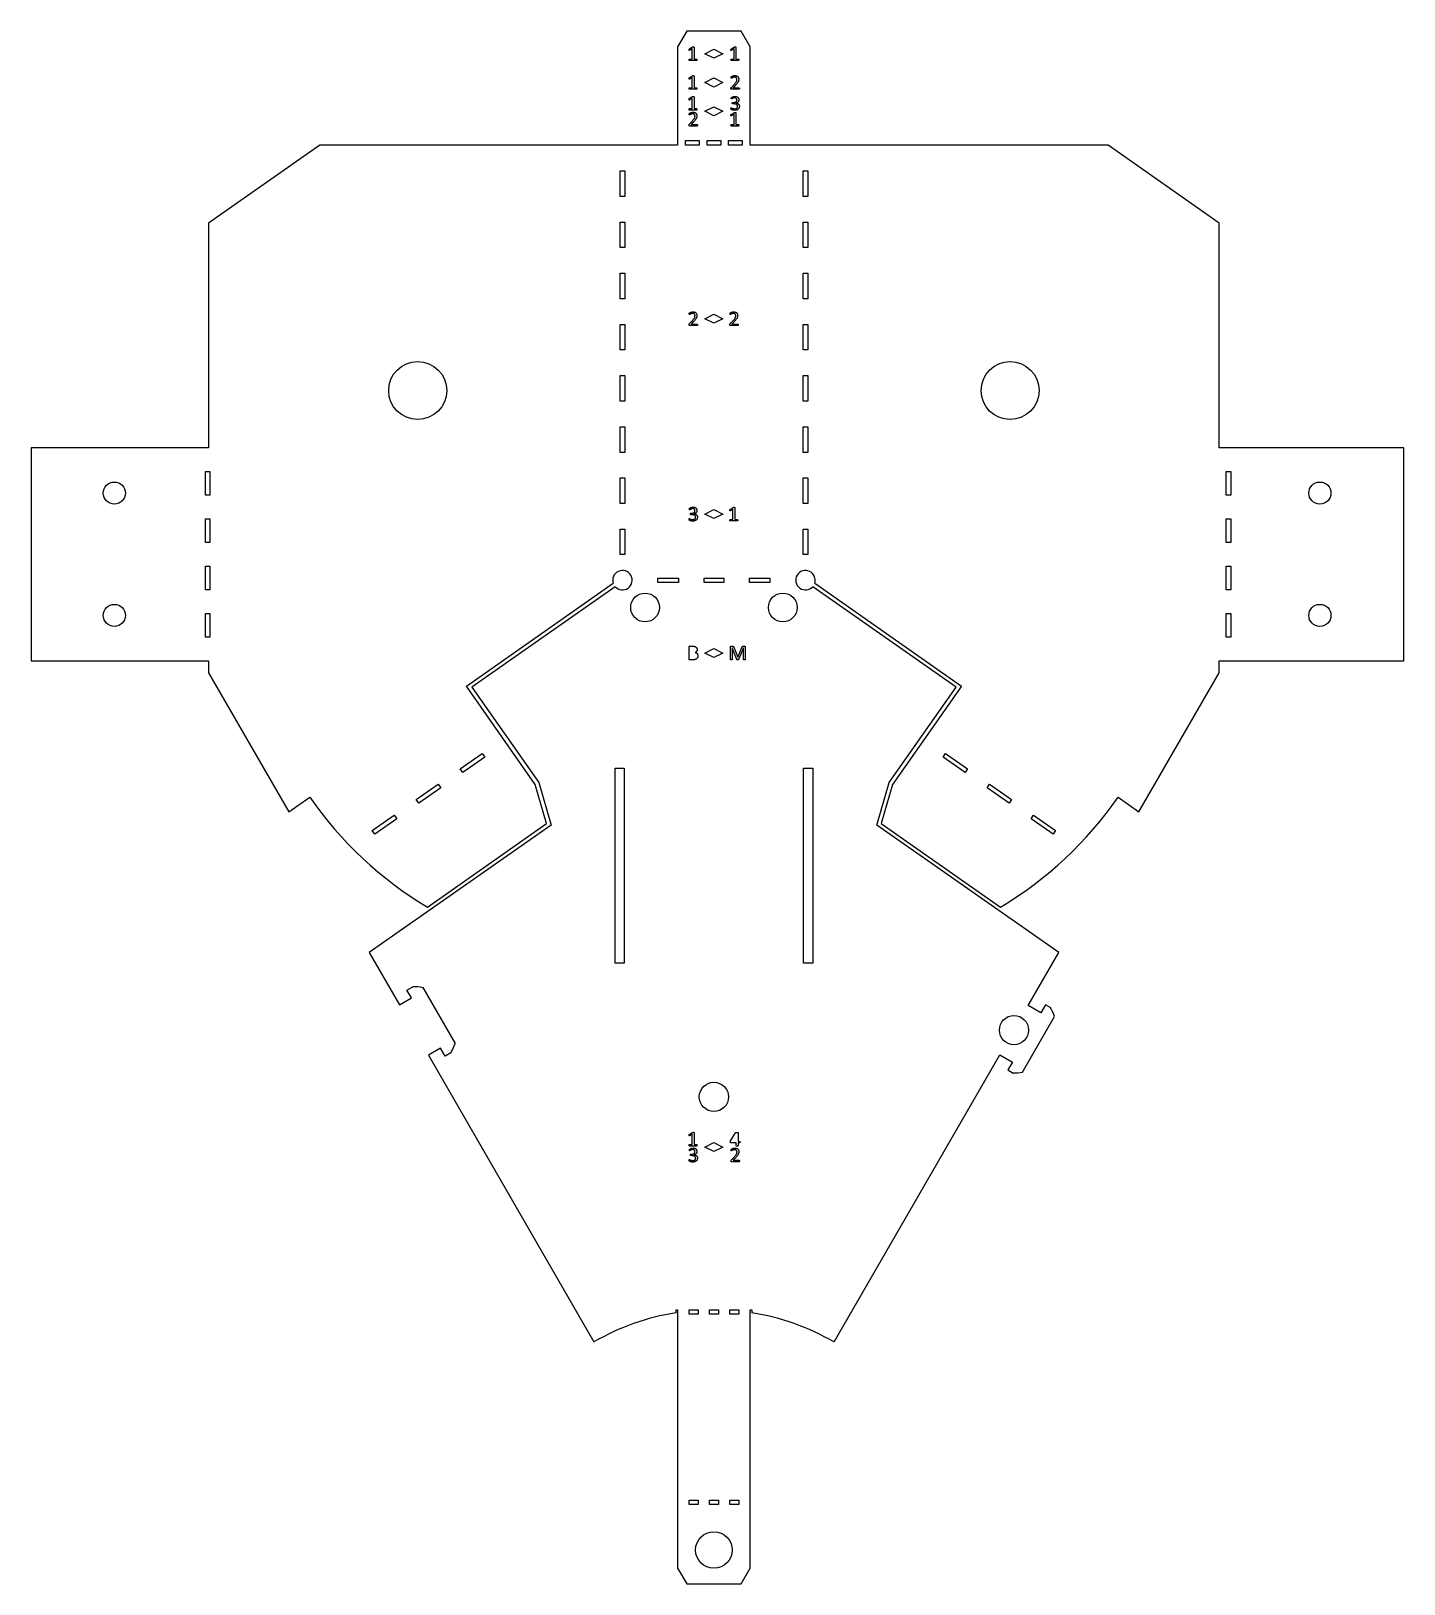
# Model space of a CAD drawing. Header units: inches. Extents: x 81.2 to 93.2, y 89.1 to 102.6.
import ezdxf

# ---------------------------------------------------------------- set-up
doc = ezdxf.new("R2010")
doc.units = ezdxf.units.IN
doc.header["$MEASUREMENT"] = 0
doc.layers.add('SCRIBE', color=5, linetype='Continuous')

msp = doc.modelspace()

# ---------------------------------------------------------------- linework, layer by layer
for p, q in [((86.923, 102.623), (86.844, 102.487)), ((87.396, 102.623), (86.923, 102.623)), ((87.474, 102.487), (87.396, 102.623)), ((86.844, 102.487), (86.844, 101.631)), ((87.474, 101.631), (87.474, 102.487)), ((83.735, 101.631), (82.767, 100.954)), ((86.844, 101.631), (83.735, 101.631)), ((90.584, 101.631), (87.474, 101.631)), ((91.551, 100.954), (90.584, 101.631)), ((82.767, 100.954), (82.767, 99.002)), ((91.551, 99.002), (91.551, 100.954)), ((82.767, 99.002), (81.225, 99.002)), ((81.225, 99.002), (81.225, 97.152)), ((93.156, 99.002), (91.551, 99.002)), ((93.156, 97.152), (93.156, 99.002)), ((81.225, 97.152), (82.767, 97.152)), ((82.767, 97.152), (82.767, 97.048)), ((91.551, 97.048), (91.551, 97.152)), ((91.551, 97.152), (93.156, 97.152)), ((82.767, 97.048), (83.465, 95.839)), ((90.853, 95.839), (91.551, 97.048)), ((83.465, 95.839), (83.647, 95.966)), ((90.672, 95.966), (90.853, 95.839)), ((84.163, 94.616), (84.426, 94.162)), ((89.891, 94.157), (90.156, 94.616)), ((84.492, 94.291), (84.543, 94.32)), ((84.63, 94.312), (84.911, 93.826)), ((84.426, 94.162), (84.532, 94.223)), ((84.532, 94.223), (84.492, 94.291)), ((89.842, 93.578), (90.12, 94.06)), ((90.001, 94.093), (89.891, 94.157)), ((90.04, 94.162), (90.001, 94.093)), ((90.086, 94.136), (90.04, 94.162)), ((84.784, 93.785), (84.678, 93.724)), ((84.823, 93.717), (84.784, 93.785)), ((84.678, 93.724), (86.116, 91.234)), ((84.874, 93.747), (84.823, 93.717)), ((88.203, 91.234), (89.643, 93.729)), ((89.643, 93.729), (89.754, 93.665)), ((89.754, 93.665), (89.714, 93.597)), ((89.714, 93.597), (89.76, 93.57)), ((86.831, 91.487), (86.831, 91.513)), ((86.831, 91.513), (86.844, 91.513)), ((86.844, 91.513), (86.844, 89.268)), ((87.474, 89.268), (87.474, 91.513)), ((87.474, 91.513), (87.488, 91.513)), ((87.488, 91.513), (87.488, 91.487)), ((86.844, 89.268), (86.923, 89.131)), ((87.396, 89.131), (87.474, 89.268)), ((86.923, 89.131), (87.396, 89.131))]:
    msp.add_line(p, q)
for points in [[(87.238, 102.426), (87.159, 102.387), (87.081, 102.426), (87.159, 102.466)], [(87.238, 102.176), (87.159, 102.137), (87.081, 102.176), (87.159, 102.216)], [(87.238, 101.926), (87.159, 101.887), (87.081, 101.926), (87.159, 101.966)], [(86.913, 101.631), (86.913, 101.671), (87.031, 101.671), (87.031, 101.631)], [(87.1, 101.631), (87.1, 101.671), (87.218, 101.671), (87.218, 101.631)], [(87.287, 101.631), (87.287, 101.671), (87.405, 101.671), (87.405, 101.631)], [(86.384, 101.187), (86.344, 101.187), (86.344, 101.409), (86.384, 101.409)], [(87.974, 101.187), (87.935, 101.187), (87.935, 101.409), (87.974, 101.409)], [(86.384, 100.742), (86.344, 100.742), (86.344, 100.964), (86.384, 100.964)], [(87.974, 100.742), (87.935, 100.742), (87.935, 100.964), (87.974, 100.964)], [(86.384, 100.297), (86.344, 100.297), (86.344, 100.52), (86.384, 100.52)], [(87.935, 100.52), (87.974, 100.52), (87.974, 100.297), (87.935, 100.297)], [(87.159, 100.084), (87.081, 100.123), (87.159, 100.163), (87.238, 100.123)], [(86.384, 99.853), (86.344, 99.853), (86.344, 100.075), (86.384, 100.075)], [(87.935, 100.075), (87.974, 100.075), (87.974, 99.853), (87.935, 99.853)], [(86.384, 99.408), (86.344, 99.408), (86.344, 99.63), (86.384, 99.63)], [(87.935, 99.63), (87.974, 99.63), (87.974, 99.408), (87.935, 99.408)], [(86.384, 98.963), (86.344, 98.963), (86.344, 99.186), (86.384, 99.186)], [(87.935, 99.186), (87.974, 99.186), (87.974, 98.963), (87.935, 98.963)], [(82.78, 98.591), (82.741, 98.591), (82.741, 98.797), (82.78, 98.797)], [(91.612, 98.797), (91.651, 98.797), (91.651, 98.591), (91.612, 98.591)], [(86.384, 98.519), (86.344, 98.519), (86.344, 98.741), (86.384, 98.741)], [(87.935, 98.741), (87.974, 98.741), (87.974, 98.519), (87.935, 98.519)], [(82.78, 98.18), (82.741, 98.18), (82.741, 98.386), (82.78, 98.386)], [(87.159, 98.466), (87.238, 98.426), (87.159, 98.387), (87.081, 98.426)], [(91.612, 98.386), (91.651, 98.386), (91.651, 98.18), (91.612, 98.18)], [(86.384, 98.074), (86.344, 98.074), (86.344, 98.296), (86.384, 98.296)], [(87.935, 98.296), (87.974, 98.296), (87.974, 98.074), (87.935, 98.074)], [(82.78, 97.769), (82.741, 97.769), (82.741, 97.974), (82.78, 97.974)], [(91.612, 97.974), (91.651, 97.974), (91.651, 97.769), (91.612, 97.769)], [(86.673, 97.832), (86.673, 97.871), (86.85, 97.871), (86.85, 97.832)], [(87.075, 97.832), (87.075, 97.871), (87.244, 97.871), (87.244, 97.832)], [(87.468, 97.832), (87.468, 97.871), (87.646, 97.871), (87.646, 97.832)], [(82.78, 97.358), (82.741, 97.358), (82.741, 97.563), (82.78, 97.563)], [(91.612, 97.563), (91.651, 97.563), (91.651, 97.358), (91.612, 97.358)], [(87.159, 97.18), (87.081, 97.219), (87.159, 97.258), (87.238, 97.219)], [(84.954, 96.213), (85.145, 96.347), (85.168, 96.315), (84.977, 96.181)], [(89.151, 96.315), (89.173, 96.347), (89.364, 96.213), (89.342, 96.181)], [(86.38, 94.525), (86.301, 94.525), (86.301, 96.218), (86.38, 96.218)], [(87.939, 94.525), (87.939, 96.218), (88.018, 96.218), (88.018, 94.525)], [(84.786, 96.047), (84.595, 95.914), (84.572, 95.946), (84.763, 96.08)], [(89.724, 95.914), (89.533, 96.047), (89.555, 96.08), (89.746, 95.946)], [(84.19, 95.678), (84.381, 95.812), (84.404, 95.78), (84.213, 95.646)], [(89.915, 95.78), (89.937, 95.812), (90.128, 95.678), (90.106, 95.646)], [(87.159, 92.887), (87.081, 92.926), (87.159, 92.966), (87.238, 92.926)], [(86.943, 91.474), (86.943, 91.513), (87.022, 91.513), (87.022, 91.474)], [(87.199, 91.474), (87.12, 91.474), (87.12, 91.513), (87.199, 91.513)], [(87.376, 91.474), (87.297, 91.474), (87.297, 91.513), (87.376, 91.513)], [(87.022, 89.86), (87.022, 89.82), (86.943, 89.82), (86.943, 89.86)], [(87.12, 89.82), (87.12, 89.86), (87.199, 89.86), (87.199, 89.82)], [(87.376, 89.86), (87.376, 89.82), (87.297, 89.82), (87.297, 89.86)]]:
    msp.add_lwpolyline(points, close=True)
for points in [[(84.669, 95.012), (85.705, 95.737), (85.606, 96.078), (85.009, 96.932), (86.284, 97.825)], [(88.035, 97.825), (89.31, 96.932), (88.712, 96.078), (88.614, 95.737), (89.649, 95.012)], [(86.301, 97.795), (85.056, 96.923), (85.637, 96.093), (85.744, 95.723), (84.163, 94.616)], [(90.156, 94.616), (88.575, 95.723), (88.682, 96.093), (89.263, 96.923), (88.018, 97.795)]]:
    msp.add_lwpolyline(points)
for centre, radius in [((84.585, 99.5), 0.252), ((89.733, 99.5), 0.252), ((81.949, 98.609), 0.0962), ((92.425, 98.609), 0.0962), ((86.561, 97.615), 0.125), ((87.758, 97.615), 0.125), ((81.949, 97.546), 0.0962), ((92.425, 97.546), 0.0962), ((89.767, 93.943), 0.127), ((87.159, 93.363), 0.127), ((87.159, 89.426), 0.159)]:
    msp.add_circle(centre, radius)
for centre, radius, start, end in [((86.364, 97.852), 0.0846, 221.7847, 198.6843), ((87.955, 97.852), 0.0846, 341.3157, 318.2153), ((86.364, 97.852), 3.307, 214.7613, 239.1719), ((87.955, 97.852), 3.307, 300.8281, 325.2387), ((84.552, 93.943), 0.377, 78.0198, 91.3372), ((89.767, 93.943), 0.372, 18.3614, 31.1413), ((84.552, 93.943), 0.377, 328.6628, 341.9802), ((89.767, 93.943), 0.372, 268.8587, 281.6386), ((87.159, 89.426), 2.087, 99.0646, 120), ((87.159, 89.426), 2.087, 60, 80.9354)]:
    msp.add_arc(centre, radius, start, end)
at = {"layer": 'SCRIBE'}
for p, q in [((86.945, 102.467), (86.973, 102.485)), ((86.971, 102.469), (86.948, 102.456)), ((86.971, 102.38), (86.971, 102.469)), ((86.987, 102.483), (86.987, 102.38)), ((87.31, 102.467), (87.337, 102.485)), ((87.335, 102.469), (87.313, 102.456)), ((87.335, 102.38), (87.335, 102.469)), ((87.351, 102.483), (87.351, 102.38)), ((86.947, 102.38), (86.971, 102.38)), ((87.008, 102.367), (86.947, 102.367)), ((86.987, 102.38), (87.008, 102.38)), ((87.311, 102.38), (87.335, 102.38)), ((87.372, 102.367), (87.311, 102.367)), ((87.351, 102.38), (87.372, 102.38)), ((86.945, 102.217), (86.973, 102.235)), ((86.971, 102.219), (86.948, 102.206)), ((86.971, 102.13), (86.971, 102.219)), ((86.987, 102.233), (86.987, 102.13)), ((87.311, 102.134), (87.334, 102.158)), ((87.345, 102.15), (87.326, 102.131)), ((86.945, 102.036), (86.973, 102.054)), ((86.947, 102.13), (86.971, 102.13)), ((87.008, 102.117), (86.947, 102.117)), ((86.971, 102.038), (86.948, 102.025)), ((86.971, 101.949), (86.971, 102.038)), ((86.987, 102.13), (87.008, 102.13)), ((86.987, 102.052), (86.987, 101.949)), ((87.377, 102.117), (87.312, 102.117)), ((87.323, 102.003), (87.333, 102.003)), ((87.326, 102.131), (87.377, 102.131)), ((86.947, 101.949), (86.971, 101.949)), ((87.008, 101.936), (86.947, 101.936)), ((86.987, 101.949), (87.008, 101.949)), ((87.31, 101.898), (87.337, 101.916)), ((87.335, 101.9), (87.313, 101.887)), ((87.334, 101.99), (87.323, 101.99)), ((87.335, 101.811), (87.335, 101.9)), ((87.351, 101.914), (87.351, 101.811)), ((87.353, 101.998), (87.353, 101.998)), ((86.947, 101.815), (86.97, 101.839)), ((87.013, 101.798), (86.948, 101.798)), ((86.98, 101.831), (86.962, 101.812)), ((86.962, 101.812), (87.013, 101.812)), ((87.311, 101.811), (87.335, 101.811)), ((87.372, 101.798), (87.311, 101.798)), ((87.351, 101.811), (87.372, 101.811)), ((86.947, 100.081), (86.97, 100.105)), ((87.013, 100.064), (86.948, 100.064)), ((86.98, 100.097), (86.962, 100.078)), ((86.962, 100.078), (87.013, 100.078)), ((87.301, 100.081), (87.324, 100.105)), ((87.367, 100.064), (87.302, 100.064)), ((87.335, 100.097), (87.316, 100.078)), ((87.316, 100.078), (87.367, 100.078)), ((86.958, 98.434), (86.969, 98.434)), ((86.97, 98.421), (86.959, 98.421)), ((86.989, 98.429), (86.989, 98.429)), ((87.3, 98.467), (87.327, 98.485)), ((87.301, 98.38), (87.325, 98.38)), ((87.362, 98.367), (87.301, 98.367)), ((87.325, 98.469), (87.303, 98.456)), ((87.325, 98.38), (87.325, 98.469)), ((87.341, 98.483), (87.341, 98.38)), ((87.341, 98.38), (87.362, 98.38)), ((86.943, 97.167), (86.943, 97.272)), ((86.949, 97.278), (86.975, 97.278)), ((86.979, 97.16), (86.949, 97.16)), ((87.303, 97.163), (87.303, 97.271)), ((87.309, 97.278), (87.319, 97.278)), ((87.358, 97.162), (87.319, 97.265)), ((87.319, 97.265), (87.319, 97.265)), ((87.319, 97.265), (87.319, 97.163)), ((87.333, 97.269), (87.366, 97.183)), ((87.366, 97.183), (87.367, 97.183)), ((87.367, 97.183), (87.402, 97.268)), ((87.415, 97.265), (87.374, 97.162)), ((87.414, 97.278), (87.424, 97.278)), ((87.415, 97.163), (87.415, 97.265)), ((87.415, 97.265), (87.415, 97.265)), ((87.431, 97.271), (87.431, 97.163)), ((86.945, 93.036), (86.973, 93.054)), ((86.971, 93.038), (86.948, 93.025)), ((86.971, 92.949), (86.971, 93.038)), ((86.987, 93.052), (86.987, 92.949)), ((87.304, 92.98), (87.346, 93.052)), ((87.354, 92.963), (87.306, 92.963)), ((87.354, 92.939), (87.354, 92.963)), ((87.369, 93.051), (87.369, 92.976)), ((87.369, 92.976), (87.383, 92.976)), ((87.383, 92.963), (87.369, 92.963)), ((87.369, 92.963), (87.369, 92.939)), ((86.947, 92.949), (86.971, 92.949)), ((87.008, 92.936), (86.947, 92.936)), ((86.958, 92.865), (86.969, 92.865)), ((86.97, 92.853), (86.959, 92.853)), ((86.987, 92.949), (87.008, 92.949)), ((86.989, 92.86), (86.989, 92.86)), ((87.311, 92.815), (87.335, 92.839)), ((87.345, 92.831), (87.326, 92.812)), ((87.378, 92.798), (87.313, 92.798)), ((87.326, 92.812), (87.378, 92.812))]:
    msp.add_line(p, q, dxfattribs=at)
for points, knots in [([(86.943, 102.465), (86.943, 102.465), (86.944, 102.466), (86.944, 102.466), (86.944, 102.466)], [0, 0, 0, 0, 0.001922331, 0.00379734, 0.00379734, 0.00379734, 0.00379734]), ([(86.943, 102.463), (86.943, 102.463), (86.943, 102.464), (86.943, 102.465), (86.943, 102.465)], [0, 0, 0, 0, 0.002575071, 0.004738533, 0.004738533, 0.004738533, 0.004738533]), ([(86.943, 102.461), (86.943, 102.461), (86.943, 102.462), (86.943, 102.463), (86.943, 102.463)], [0, 0, 0, 0, 0.003635647, 0.006704337, 0.006704337, 0.006704337, 0.006704337]), ([(86.943, 102.457), (86.943, 102.458), (86.943, 102.459), (86.943, 102.46), (86.943, 102.461)], [0, 0, 0, 0, 0.003946863, 0.008795165, 0.008795165, 0.008795165, 0.008795165]), ([(86.944, 102.455), (86.944, 102.455), (86.943, 102.456), (86.943, 102.457), (86.943, 102.457)], [0, 0, 0, 0, 0.002408271, 0.005494948, 0.005494948, 0.005494948, 0.005494948]), ([(86.944, 102.466), (86.944, 102.466), (86.945, 102.467), (86.945, 102.467), (86.945, 102.467)], [0, 0, 0, 0, 0.002020261, 0.004351097, 0.004351097, 0.004351097, 0.004351097]), ([(86.946, 102.455), (86.945, 102.455), (86.945, 102.455), (86.944, 102.455), (86.944, 102.455)], [0, 0, 0, 0, 0.002394407, 0.004523946, 0.004523946, 0.004523946, 0.004523946]), ([(86.948, 102.456), (86.948, 102.456), (86.947, 102.455), (86.946, 102.455), (86.946, 102.455)], [0, 0, 0, 0, 0.004361875, 0.007583489, 0.007583489, 0.007583489, 0.007583489]), ([(86.973, 102.485), (86.973, 102.485), (86.973, 102.485), (86.973, 102.485), (86.973, 102.485)], [0, 0, 0, 0, 0.001217018, 0.002588348, 0.002588348, 0.002588348, 0.002588348]), ([(86.973, 102.485), (86.974, 102.485), (86.974, 102.485), (86.975, 102.485), (86.975, 102.485)], [0, 0, 0, 0, 0.001624634, 0.003583621, 0.003583621, 0.003583621, 0.003583621]), ([(86.975, 102.485), (86.975, 102.486), (86.976, 102.486), (86.976, 102.486), (86.977, 102.486)], [0, 0, 0, 0, 0.002281035, 0.004885038, 0.004885038, 0.004885038, 0.004885038]), ([(86.977, 102.486), (86.977, 102.486), (86.978, 102.486), (86.979, 102.486), (86.979, 102.486)], [0, 0, 0, 0, 0.003116588, 0.006924391, 0.006924391, 0.006924391, 0.006924391]), ([(86.979, 102.486), (86.98, 102.486), (86.981, 102.486), (86.983, 102.486), (86.983, 102.486)], [0, 0, 0, 0, 0.005078226, 0.009246472, 0.009246472, 0.009246472, 0.009246472]), ([(86.983, 102.486), (86.983, 102.486), (86.984, 102.485), (86.985, 102.485), (86.985, 102.485)], [0, 0, 0, 0, 0.003333809, 0.005917274, 0.005917274, 0.005917274, 0.005917274]), ([(86.985, 102.485), (86.986, 102.485), (86.986, 102.485), (86.986, 102.484), (86.986, 102.484)], [0, 0, 0, 0, 0.001961542, 0.00351388, 0.00351388, 0.00351388, 0.00351388]), ([(86.986, 102.484), (86.987, 102.484), (86.987, 102.484), (86.987, 102.483), (86.987, 102.483)], [0, 0, 0, 0, 0.001398093, 0.002764863, 0.002764863, 0.002764863, 0.002764863]), ([(87.307, 102.463), (87.307, 102.463), (87.307, 102.464), (87.307, 102.465), (87.308, 102.465)], [0, 0, 0, 0, 0.002575071, 0.004738533, 0.004738533, 0.004738533, 0.004738533]), ([(87.307, 102.461), (87.307, 102.461), (87.307, 102.462), (87.307, 102.463), (87.307, 102.463)], [0, 0, 0, 0, 0.003635647, 0.006704337, 0.006704337, 0.006704337, 0.006704337]), ([(87.307, 102.457), (87.307, 102.458), (87.307, 102.459), (87.307, 102.46), (87.307, 102.461)], [0, 0, 0, 0, 0.003946863, 0.008795165, 0.008795165, 0.008795165, 0.008795165]), ([(87.308, 102.455), (87.308, 102.455), (87.307, 102.456), (87.307, 102.457), (87.307, 102.457)], [0, 0, 0, 0, 0.002408271, 0.005494948, 0.005494948, 0.005494948, 0.005494948]), ([(87.308, 102.466), (87.308, 102.466), (87.309, 102.467), (87.309, 102.467), (87.31, 102.467)], [0, 0, 0, 0, 0.002020261, 0.004351097, 0.004351097, 0.004351097, 0.004351097]), ([(87.308, 102.465), (87.308, 102.465), (87.308, 102.466), (87.308, 102.466), (87.308, 102.466)], [0, 0, 0, 0, 0.001922331, 0.00379734, 0.00379734, 0.00379734, 0.00379734]), ([(87.31, 102.455), (87.309, 102.455), (87.309, 102.455), (87.308, 102.455), (87.308, 102.455)], [0, 0, 0, 0, 0.002394407, 0.004523946, 0.004523946, 0.004523946, 0.004523946]), ([(87.313, 102.456), (87.312, 102.456), (87.311, 102.455), (87.31, 102.455), (87.31, 102.455)], [0, 0, 0, 0, 0.004361875, 0.007583489, 0.007583489, 0.007583489, 0.007583489]), ([(87.337, 102.485), (87.337, 102.485), (87.337, 102.485), (87.337, 102.485), (87.338, 102.485)], [0, 0, 0, 0, 0.001217018, 0.002588348, 0.002588348, 0.002588348, 0.002588348]), ([(87.338, 102.485), (87.338, 102.485), (87.338, 102.485), (87.339, 102.485), (87.339, 102.485)], [0, 0, 0, 0, 0.001624634, 0.003583621, 0.003583621, 0.003583621, 0.003583621]), ([(87.339, 102.485), (87.339, 102.486), (87.34, 102.486), (87.341, 102.486), (87.341, 102.486)], [0, 0, 0, 0, 0.002281035, 0.004885038, 0.004885038, 0.004885038, 0.004885038]), ([(87.341, 102.486), (87.341, 102.486), (87.342, 102.486), (87.343, 102.486), (87.344, 102.486)], [0, 0, 0, 0, 0.003116588, 0.006924391, 0.006924391, 0.006924391, 0.006924391]), ([(87.344, 102.486), (87.344, 102.486), (87.345, 102.486), (87.347, 102.486), (87.347, 102.486)], [0, 0, 0, 0, 0.005078226, 0.009246472, 0.009246472, 0.009246472, 0.009246472]), ([(87.347, 102.486), (87.348, 102.486), (87.348, 102.485), (87.349, 102.485), (87.35, 102.485)], [0, 0, 0, 0, 0.003333809, 0.005917274, 0.005917274, 0.005917274, 0.005917274]), ([(87.35, 102.485), (87.35, 102.485), (87.35, 102.485), (87.35, 102.484), (87.351, 102.484)], [0, 0, 0, 0, 0.001961542, 0.00351388, 0.00351388, 0.00351388, 0.00351388]), ([(87.351, 102.484), (87.351, 102.484), (87.351, 102.484), (87.351, 102.483), (87.351, 102.483)], [0, 0, 0, 0, 0.001398093, 0.002764863, 0.002764863, 0.002764863, 0.002764863]), ([(86.943, 102.374), (86.943, 102.374), (86.943, 102.375), (86.943, 102.376), (86.944, 102.376)], [0, 0, 0, 0, 0.003869234, 0.007198451, 0.007198451, 0.007198451, 0.007198451]), ([(86.944, 102.371), (86.943, 102.371), (86.943, 102.372), (86.943, 102.373), (86.943, 102.374)], [0, 0, 0, 0, 0.003386191, 0.007428381, 0.007428381, 0.007428381, 0.007428381]), ([(86.944, 102.378), (86.944, 102.379), (86.945, 102.379), (86.945, 102.379), (86.945, 102.38)], [0, 0, 0, 0, 0.002080151, 0.00395847, 0.00395847, 0.00395847, 0.00395847]), ([(86.944, 102.376), (86.944, 102.377), (86.944, 102.377), (86.944, 102.378), (86.944, 102.378)], [0, 0, 0, 0, 0.002848912, 0.005265441, 0.005265441, 0.005265441, 0.005265441]), ([(86.944, 102.369), (86.944, 102.369), (86.944, 102.37), (86.944, 102.37), (86.944, 102.371)], [0, 0, 0, 0, 0.00241293, 0.005250574, 0.005250574, 0.005250574, 0.005250574]), ([(86.945, 102.368), (86.945, 102.368), (86.945, 102.368), (86.944, 102.369), (86.944, 102.369)], [0, 0, 0, 0, 0.001725476, 0.003775369, 0.003775369, 0.003775369, 0.003775369]), ([(86.945, 102.38), (86.945, 102.38), (86.946, 102.38), (86.946, 102.38), (86.947, 102.38)], [0, 0, 0, 0, 0.001767391, 0.003546057, 0.003546057, 0.003546057, 0.003546057]), ([(86.947, 102.367), (86.946, 102.367), (86.946, 102.367), (86.946, 102.368), (86.945, 102.368)], [0, 0, 0, 0, 0.001570728, 0.003135079, 0.003135079, 0.003135079, 0.003135079]), ([(87.008, 102.38), (87.008, 102.38), (87.009, 102.38), (87.009, 102.38), (87.009, 102.38)], [0, 0, 0, 0, 0.001807211, 0.003652688, 0.003652688, 0.003652688, 0.003652688]), ([(87.009, 102.368), (87.009, 102.368), (87.009, 102.367), (87.008, 102.367), (87.008, 102.367)], [0, 0, 0, 0, 0.00164449, 0.003243828, 0.003243828, 0.003243828, 0.003243828]), ([(87.009, 102.38), (87.01, 102.379), (87.01, 102.379), (87.01, 102.379), (87.01, 102.378)], [0, 0, 0, 0, 0.001942998, 0.004039286, 0.004039286, 0.004039286, 0.004039286]), ([(87.01, 102.369), (87.01, 102.369), (87.01, 102.368), (87.009, 102.368), (87.009, 102.368)], [0, 0, 0, 0, 0.002013859, 0.003785026, 0.003785026, 0.003785026, 0.003785026]), ([(87.01, 102.378), (87.01, 102.378), (87.011, 102.377), (87.011, 102.377), (87.011, 102.376)], [0, 0, 0, 0, 0.002405307, 0.005231788, 0.005231788, 0.005231788, 0.005231788]), ([(87.011, 102.371), (87.011, 102.37), (87.011, 102.37), (87.01, 102.369), (87.01, 102.369)], [0, 0, 0, 0, 0.002829272, 0.005203089, 0.005203089, 0.005203089, 0.005203089]), ([(87.011, 102.376), (87.011, 102.376), (87.011, 102.375), (87.011, 102.374), (87.011, 102.374)], [0, 0, 0, 0, 0.003316823, 0.007184874, 0.007184874, 0.007184874, 0.007184874]), ([(87.011, 102.374), (87.011, 102.373), (87.011, 102.372), (87.011, 102.371), (87.011, 102.371)], [0, 0, 0, 0, 0.00404219, 0.007428381, 0.007428381, 0.007428381, 0.007428381]), ([(87.307, 102.374), (87.307, 102.374), (87.307, 102.375), (87.308, 102.376), (87.308, 102.376)], [0, 0, 0, 0, 0.003869234, 0.007198451, 0.007198451, 0.007198451, 0.007198451]), ([(87.308, 102.371), (87.308, 102.371), (87.307, 102.372), (87.307, 102.373), (87.307, 102.374)], [0, 0, 0, 0, 0.003386191, 0.007428381, 0.007428381, 0.007428381, 0.007428381]), ([(87.308, 102.378), (87.309, 102.379), (87.309, 102.379), (87.309, 102.379), (87.309, 102.38)], [0, 0, 0, 0, 0.002080151, 0.00395847, 0.00395847, 0.00395847, 0.00395847]), ([(87.308, 102.376), (87.308, 102.377), (87.308, 102.377), (87.308, 102.378), (87.308, 102.378)], [0, 0, 0, 0, 0.002848912, 0.005265441, 0.005265441, 0.005265441, 0.005265441]), ([(87.308, 102.369), (87.308, 102.369), (87.308, 102.37), (87.308, 102.37), (87.308, 102.371)], [0, 0, 0, 0, 0.00241293, 0.005250574, 0.005250574, 0.005250574, 0.005250574]), ([(87.31, 102.368), (87.309, 102.368), (87.309, 102.368), (87.309, 102.369), (87.308, 102.369)], [0, 0, 0, 0, 0.001725476, 0.003775369, 0.003775369, 0.003775369, 0.003775369]), ([(87.309, 102.38), (87.31, 102.38), (87.31, 102.38), (87.31, 102.38), (87.311, 102.38)], [0, 0, 0, 0, 0.001767391, 0.003546057, 0.003546057, 0.003546057, 0.003546057]), ([(87.311, 102.367), (87.311, 102.367), (87.31, 102.367), (87.31, 102.368), (87.31, 102.368)], [0, 0, 0, 0, 0.001570728, 0.003135079, 0.003135079, 0.003135079, 0.003135079]), ([(87.372, 102.38), (87.372, 102.38), (87.373, 102.38), (87.373, 102.38), (87.373, 102.38)], [0, 0, 0, 0, 0.001807211, 0.003652688, 0.003652688, 0.003652688, 0.003652688]), ([(87.373, 102.368), (87.373, 102.368), (87.373, 102.367), (87.372, 102.367), (87.372, 102.367)], [0, 0, 0, 0, 0.00164449, 0.003243828, 0.003243828, 0.003243828, 0.003243828]), ([(87.373, 102.38), (87.374, 102.379), (87.374, 102.379), (87.374, 102.379), (87.375, 102.378)], [0, 0, 0, 0, 0.001942998, 0.004039286, 0.004039286, 0.004039286, 0.004039286]), ([(87.374, 102.369), (87.374, 102.369), (87.374, 102.368), (87.374, 102.368), (87.373, 102.368)], [0, 0, 0, 0, 0.002013859, 0.003785026, 0.003785026, 0.003785026, 0.003785026]), ([(87.375, 102.371), (87.375, 102.37), (87.375, 102.37), (87.375, 102.369), (87.374, 102.369)], [0, 0, 0, 0, 0.002829272, 0.005203089, 0.005203089, 0.005203089, 0.005203089]), ([(87.375, 102.378), (87.375, 102.378), (87.375, 102.377), (87.375, 102.377), (87.375, 102.376)], [0, 0, 0, 0, 0.002405307, 0.005231788, 0.005231788, 0.005231788, 0.005231788]), ([(87.375, 102.376), (87.375, 102.376), (87.375, 102.375), (87.375, 102.374), (87.375, 102.374)], [0, 0, 0, 0, 0.003316823, 0.007184874, 0.007184874, 0.007184874, 0.007184874]), ([(87.375, 102.374), (87.375, 102.373), (87.375, 102.372), (87.375, 102.371), (87.375, 102.371)], [0, 0, 0, 0, 0.00404219, 0.007428381, 0.007428381, 0.007428381, 0.007428381]), ([(86.943, 102.215), (86.943, 102.215), (86.944, 102.216), (86.944, 102.216), (86.944, 102.216)], [0, 0, 0, 0, 0.001922331, 0.00379734, 0.00379734, 0.00379734, 0.00379734]), ([(86.943, 102.213), (86.943, 102.213), (86.943, 102.214), (86.943, 102.215), (86.943, 102.215)], [0, 0, 0, 0, 0.002575071, 0.004738533, 0.004738533, 0.004738533, 0.004738533]), ([(86.943, 102.211), (86.943, 102.211), (86.943, 102.212), (86.943, 102.213), (86.943, 102.213)], [0, 0, 0, 0, 0.003635647, 0.006704337, 0.006704337, 0.006704337, 0.006704337]), ([(86.943, 102.207), (86.943, 102.208), (86.943, 102.209), (86.943, 102.21), (86.943, 102.211)], [0, 0, 0, 0, 0.003946863, 0.008795165, 0.008795165, 0.008795165, 0.008795165]), ([(86.944, 102.205), (86.944, 102.205), (86.943, 102.206), (86.943, 102.207), (86.943, 102.207)], [0, 0, 0, 0, 0.002408271, 0.005494948, 0.005494948, 0.005494948, 0.005494948]), ([(86.944, 102.216), (86.944, 102.216), (86.945, 102.217), (86.945, 102.217), (86.945, 102.217)], [0, 0, 0, 0, 0.002020261, 0.004351097, 0.004351097, 0.004351097, 0.004351097]), ([(86.946, 102.205), (86.945, 102.205), (86.945, 102.205), (86.944, 102.205), (86.944, 102.205)], [0, 0, 0, 0, 0.002394407, 0.004523946, 0.004523946, 0.004523946, 0.004523946]), ([(86.948, 102.206), (86.948, 102.206), (86.947, 102.205), (86.946, 102.205), (86.946, 102.205)], [0, 0, 0, 0, 0.004361875, 0.007583489, 0.007583489, 0.007583489, 0.007583489]), ([(86.973, 102.235), (86.973, 102.235), (86.973, 102.235), (86.973, 102.235), (86.973, 102.235)], [0, 0, 0, 0, 0.001217018, 0.002588348, 0.002588348, 0.002588348, 0.002588348]), ([(86.973, 102.235), (86.974, 102.235), (86.974, 102.235), (86.975, 102.235), (86.975, 102.235)], [0, 0, 0, 0, 0.001624634, 0.003583621, 0.003583621, 0.003583621, 0.003583621]), ([(86.975, 102.235), (86.975, 102.236), (86.976, 102.236), (86.976, 102.236), (86.977, 102.236)], [0, 0, 0, 0, 0.002281035, 0.004885038, 0.004885038, 0.004885038, 0.004885038]), ([(86.977, 102.236), (86.977, 102.236), (86.978, 102.236), (86.979, 102.236), (86.979, 102.236)], [0, 0, 0, 0, 0.003116588, 0.006924391, 0.006924391, 0.006924391, 0.006924391]), ([(86.979, 102.236), (86.98, 102.236), (86.981, 102.236), (86.983, 102.236), (86.983, 102.236)], [0, 0, 0, 0, 0.005078226, 0.009246472, 0.009246472, 0.009246472, 0.009246472]), ([(86.983, 102.236), (86.983, 102.236), (86.984, 102.235), (86.985, 102.235), (86.985, 102.235)], [0, 0, 0, 0, 0.003333809, 0.005917274, 0.005917274, 0.005917274, 0.005917274]), ([(86.985, 102.235), (86.986, 102.235), (86.986, 102.235), (86.986, 102.234), (86.986, 102.234)], [0, 0, 0, 0, 0.001961542, 0.00351388, 0.00351388, 0.00351388, 0.00351388]), ([(86.986, 102.234), (86.987, 102.234), (86.987, 102.234), (86.987, 102.233), (86.987, 102.233)], [0, 0, 0, 0, 0.001398093, 0.002764863, 0.002764863, 0.002764863, 0.002764863]), ([(87.309, 102.222), (87.309, 102.223), (87.309, 102.223), (87.31, 102.224), (87.31, 102.224)], [0, 0, 0, 0, 0.002386583, 0.004464489, 0.004464489, 0.004464489, 0.004464489]), ([(87.309, 102.22), (87.309, 102.22), (87.309, 102.221), (87.309, 102.222), (87.309, 102.222)], [0, 0, 0, 0, 0.003231266, 0.006005901, 0.006005901, 0.006005901, 0.006005901]), ([(87.309, 102.217), (87.309, 102.217), (87.309, 102.218), (87.309, 102.219), (87.309, 102.22)], [0, 0, 0, 0, 0.00382439, 0.008325965, 0.008325965, 0.008325965, 0.008325965]), ([(87.31, 102.215), (87.31, 102.215), (87.31, 102.216), (87.309, 102.216), (87.309, 102.217)], [0, 0, 0, 0, 0.002534651, 0.005700892, 0.005700892, 0.005700892, 0.005700892]), ([(87.31, 102.226), (87.31, 102.226), (87.311, 102.226), (87.311, 102.227), (87.312, 102.227)], [0, 0, 0, 0, 0.002284688, 0.005487658, 0.005487658, 0.005487658, 0.005487658]), ([(87.31, 102.224), (87.31, 102.224), (87.31, 102.225), (87.31, 102.225), (87.31, 102.226)], [0, 0, 0, 0, 0.001907563, 0.003778115, 0.003778115, 0.003778115, 0.003778115]), ([(87.311, 102.213), (87.311, 102.214), (87.31, 102.214), (87.31, 102.214), (87.31, 102.215)], [0, 0, 0, 0, 0.001699084, 0.003725318, 0.003725318, 0.003725318, 0.003725318]), ([(87.312, 102.213), (87.312, 102.213), (87.311, 102.213), (87.311, 102.213), (87.311, 102.213)], [0, 0, 0, 0, 0.001593871, 0.003155237, 0.003155237, 0.003155237, 0.003155237]), ([(87.312, 102.227), (87.312, 102.227), (87.313, 102.228), (87.315, 102.229), (87.315, 102.23)], [0, 0, 0, 0, 0.00473657, 0.01162603, 0.01162603, 0.01162603, 0.01162603]), ([(87.315, 102.215), (87.315, 102.214), (87.314, 102.213), (87.312, 102.213), (87.312, 102.213)], [0, 0, 0, 0, 0.005878443, 0.009612166, 0.009612166, 0.009612166, 0.009612166]), ([(87.315, 102.23), (87.316, 102.23), (87.319, 102.231), (87.321, 102.232), (87.322, 102.233)], [0, 0, 0, 0, 0.00871159, 0.01895733, 0.01895733, 0.01895733, 0.01895733]), ([(87.321, 102.218), (87.32, 102.217), (87.318, 102.216), (87.316, 102.215), (87.315, 102.215)], [0, 0, 0, 0, 0.00913042, 0.01685337, 0.01685337, 0.01685337, 0.01685337]), ([(87.329, 102.221), (87.328, 102.221), (87.325, 102.22), (87.322, 102.219), (87.321, 102.218)], [0, 0, 0, 0, 0.01158332, 0.02198567, 0.02198567, 0.02198567, 0.02198567]), ([(87.322, 102.233), (87.324, 102.233), (87.326, 102.234), (87.329, 102.235), (87.331, 102.236)], [0, 0, 0, 0, 0.01141218, 0.02363523, 0.02363523, 0.02363523, 0.02363523]), ([(87.339, 102.223), (87.337, 102.223), (87.334, 102.223), (87.331, 102.222), (87.329, 102.221)], [0, 0, 0, 0, 0.01381521, 0.0264554, 0.0264554, 0.0264554, 0.0264554]), ([(87.331, 102.236), (87.333, 102.236), (87.336, 102.237), (87.339, 102.237), (87.341, 102.237)], [0, 0, 0, 0, 0.01283265, 0.02614874, 0.02614874, 0.02614874, 0.02614874]), ([(87.334, 102.158), (87.337, 102.161), (87.341, 102.166), (87.345, 102.171), (87.347, 102.173)], [0, 0, 0, 0, 0.02743727, 0.05052899, 0.05052899, 0.05052899, 0.05052899]), ([(87.348, 102.221), (87.347, 102.222), (87.344, 102.223), (87.341, 102.223), (87.339, 102.223)], [0, 0, 0, 0, 0.01065341, 0.02236237, 0.02236237, 0.02236237, 0.02236237]), ([(87.341, 102.237), (87.344, 102.237), (87.349, 102.236), (87.354, 102.235), (87.356, 102.234)], [0, 0, 0, 0, 0.02039392, 0.03860593, 0.03860593, 0.03860593, 0.03860593]), ([(87.361, 102.168), (87.358, 102.166), (87.353, 102.159), (87.348, 102.153), (87.345, 102.15)], [0, 0, 0, 0, 0.02821007, 0.0620706, 0.0620706, 0.0620706, 0.0620706]), ([(87.347, 102.173), (87.349, 102.175), (87.352, 102.179), (87.354, 102.183), (87.355, 102.185)], [0, 0, 0, 0, 0.01952854, 0.03627232, 0.03627232, 0.03627232, 0.03627232]), ([(87.354, 102.217), (87.353, 102.218), (87.351, 102.22), (87.349, 102.221), (87.348, 102.221)], [0, 0, 0, 0, 0.00930619, 0.01917319, 0.01917319, 0.01917319, 0.01917319]), ([(87.358, 102.211), (87.357, 102.212), (87.356, 102.214), (87.355, 102.216), (87.354, 102.217)], [0, 0, 0, 0, 0.00928038, 0.0184129, 0.0184129, 0.0184129, 0.0184129]), ([(87.355, 102.185), (87.356, 102.187), (87.357, 102.19), (87.358, 102.194), (87.358, 102.195)], [0, 0, 0, 0, 0.01435635, 0.02674603, 0.02674603, 0.02674603, 0.02674603]), ([(87.356, 102.234), (87.358, 102.233), (87.362, 102.232), (87.365, 102.229), (87.367, 102.228)], [0, 0, 0, 0, 0.01655218, 0.03194212, 0.03194212, 0.03194212, 0.03194212]), ([(87.359, 102.204), (87.359, 102.205), (87.359, 102.207), (87.358, 102.21), (87.358, 102.211)], [0, 0, 0, 0, 0.00969935, 0.01917919, 0.01917919, 0.01917919, 0.01917919]), ([(87.358, 102.195), (87.359, 102.197), (87.359, 102.199), (87.359, 102.202), (87.359, 102.204)], [0, 0, 0, 0, 0.0110784, 0.02136155, 0.02136155, 0.02136155, 0.02136155]), ([(87.37, 102.183), (87.369, 102.181), (87.366, 102.175), (87.363, 102.171), (87.361, 102.168)], [0, 0, 0, 0, 0.02009367, 0.04370444, 0.04370444, 0.04370444, 0.04370444]), ([(87.367, 102.228), (87.368, 102.226), (87.371, 102.223), (87.372, 102.22), (87.373, 102.218)], [0, 0, 0, 0, 0.01482224, 0.02961907, 0.02961907, 0.02961907, 0.02961907]), ([(87.374, 102.195), (87.374, 102.193), (87.373, 102.189), (87.371, 102.185), (87.37, 102.183)], [0, 0, 0, 0, 0.01528884, 0.03259483, 0.03259483, 0.03259483, 0.03259483]), ([(87.373, 102.218), (87.374, 102.216), (87.375, 102.212), (87.375, 102.208), (87.375, 102.206)], [0, 0, 0, 0, 0.0150736, 0.03059197, 0.03059197, 0.03059197, 0.03059197]), ([(87.375, 102.206), (87.375, 102.204), (87.375, 102.201), (87.375, 102.197), (87.374, 102.195)], [0, 0, 0, 0, 0.01429294, 0.02864096, 0.02864096, 0.02864096, 0.02864096]), ([(86.943, 102.124), (86.943, 102.124), (86.943, 102.125), (86.943, 102.126), (86.944, 102.126)], [0, 0, 0, 0, 0.003869234, 0.007198451, 0.007198451, 0.007198451, 0.007198451]), ([(86.944, 102.121), (86.943, 102.121), (86.943, 102.122), (86.943, 102.123), (86.943, 102.124)], [0, 0, 0, 0, 0.003386191, 0.007428381, 0.007428381, 0.007428381, 0.007428381]), ([(86.943, 102.034), (86.943, 102.034), (86.944, 102.035), (86.944, 102.035), (86.944, 102.035)], [0, 0, 0, 0, 0.001922331, 0.00379734, 0.00379734, 0.00379734, 0.00379734]), ([(86.943, 102.032), (86.943, 102.032), (86.943, 102.033), (86.943, 102.034), (86.943, 102.034)], [0, 0, 0, 0, 0.002575071, 0.004738533, 0.004738533, 0.004738533, 0.004738533]), ([(86.943, 102.029), (86.943, 102.03), (86.943, 102.031), (86.943, 102.032), (86.943, 102.032)], [0, 0, 0, 0, 0.003635647, 0.006704337, 0.006704337, 0.006704337, 0.006704337]), ([(86.943, 102.026), (86.943, 102.026), (86.943, 102.028), (86.943, 102.029), (86.943, 102.029)], [0, 0, 0, 0, 0.003946863, 0.008795165, 0.008795165, 0.008795165, 0.008795165]), ([(86.944, 102.024), (86.944, 102.024), (86.943, 102.025), (86.943, 102.026), (86.943, 102.026)], [0, 0, 0, 0, 0.002408271, 0.005494948, 0.005494948, 0.005494948, 0.005494948]), ([(86.944, 102.128), (86.944, 102.129), (86.945, 102.129), (86.945, 102.129), (86.945, 102.13)], [0, 0, 0, 0, 0.002080151, 0.00395847, 0.00395847, 0.00395847, 0.00395847]), ([(86.944, 102.126), (86.944, 102.127), (86.944, 102.127), (86.944, 102.128), (86.944, 102.128)], [0, 0, 0, 0, 0.002848912, 0.005265441, 0.005265441, 0.005265441, 0.005265441]), ([(86.944, 102.119), (86.944, 102.119), (86.944, 102.12), (86.944, 102.12), (86.944, 102.121)], [0, 0, 0, 0, 0.00241293, 0.005250574, 0.005250574, 0.005250574, 0.005250574]), ([(86.945, 102.118), (86.945, 102.118), (86.945, 102.118), (86.944, 102.119), (86.944, 102.119)], [0, 0, 0, 0, 0.001725476, 0.003775369, 0.003775369, 0.003775369, 0.003775369]), ([(86.944, 102.035), (86.944, 102.035), (86.945, 102.036), (86.945, 102.036), (86.945, 102.036)], [0, 0, 0, 0, 0.002020261, 0.004351097, 0.004351097, 0.004351097, 0.004351097]), ([(86.946, 102.024), (86.945, 102.024), (86.945, 102.023), (86.944, 102.024), (86.944, 102.024)], [0, 0, 0, 0, 0.002394407, 0.004523946, 0.004523946, 0.004523946, 0.004523946]), ([(86.945, 102.13), (86.945, 102.13), (86.946, 102.13), (86.946, 102.13), (86.947, 102.13)], [0, 0, 0, 0, 0.001767391, 0.003546057, 0.003546057, 0.003546057, 0.003546057]), ([(86.947, 102.117), (86.946, 102.117), (86.946, 102.117), (86.946, 102.118), (86.945, 102.118)], [0, 0, 0, 0, 0.001570728, 0.003135079, 0.003135079, 0.003135079, 0.003135079]), ([(86.948, 102.025), (86.948, 102.024), (86.947, 102.024), (86.946, 102.024), (86.946, 102.024)], [0, 0, 0, 0, 0.004361875, 0.007583489, 0.007583489, 0.007583489, 0.007583489]), ([(86.973, 102.054), (86.973, 102.054), (86.973, 102.054), (86.973, 102.054), (86.973, 102.054)], [0, 0, 0, 0, 0.001217018, 0.002588348, 0.002588348, 0.002588348, 0.002588348]), ([(86.973, 102.054), (86.974, 102.054), (86.974, 102.054), (86.975, 102.054), (86.975, 102.054)], [0, 0, 0, 0, 0.001624634, 0.003583621, 0.003583621, 0.003583621, 0.003583621]), ([(86.975, 102.054), (86.975, 102.054), (86.976, 102.055), (86.976, 102.055), (86.977, 102.055)], [0, 0, 0, 0, 0.002281035, 0.004885038, 0.004885038, 0.004885038, 0.004885038]), ([(86.977, 102.055), (86.977, 102.055), (86.978, 102.055), (86.979, 102.055), (86.979, 102.055)], [0, 0, 0, 0, 0.003116588, 0.006924391, 0.006924391, 0.006924391, 0.006924391]), ([(86.979, 102.055), (86.98, 102.055), (86.981, 102.055), (86.983, 102.055), (86.983, 102.054)], [0, 0, 0, 0, 0.005078226, 0.009246472, 0.009246472, 0.009246472, 0.009246472]), ([(86.983, 102.054), (86.983, 102.054), (86.984, 102.054), (86.985, 102.054), (86.985, 102.054)], [0, 0, 0, 0, 0.003333809, 0.005917274, 0.005917274, 0.005917274, 0.005917274]), ([(86.985, 102.054), (86.986, 102.054), (86.986, 102.054), (86.986, 102.053), (86.986, 102.053)], [0, 0, 0, 0, 0.001961542, 0.00351388, 0.00351388, 0.00351388, 0.00351388]), ([(86.986, 102.053), (86.987, 102.053), (86.987, 102.053), (86.987, 102.052), (86.987, 102.052)], [0, 0, 0, 0, 0.001398093, 0.002764863, 0.002764863, 0.002764863, 0.002764863]), ([(87.008, 102.13), (87.008, 102.13), (87.009, 102.13), (87.009, 102.13), (87.009, 102.13)], [0, 0, 0, 0, 0.001807211, 0.003652688, 0.003652688, 0.003652688, 0.003652688]), ([(87.009, 102.118), (87.009, 102.118), (87.009, 102.117), (87.008, 102.117), (87.008, 102.117)], [0, 0, 0, 0, 0.00164449, 0.003243828, 0.003243828, 0.003243828, 0.003243828]), ([(87.009, 102.13), (87.01, 102.129), (87.01, 102.129), (87.01, 102.129), (87.01, 102.128)], [0, 0, 0, 0, 0.001942998, 0.004039286, 0.004039286, 0.004039286, 0.004039286]), ([(87.01, 102.119), (87.01, 102.119), (87.01, 102.118), (87.009, 102.118), (87.009, 102.118)], [0, 0, 0, 0, 0.002013859, 0.003785026, 0.003785026, 0.003785026, 0.003785026]), ([(87.01, 102.128), (87.01, 102.128), (87.011, 102.127), (87.011, 102.127), (87.011, 102.126)], [0, 0, 0, 0, 0.002405307, 0.005231788, 0.005231788, 0.005231788, 0.005231788]), ([(87.011, 102.121), (87.011, 102.12), (87.011, 102.12), (87.01, 102.119), (87.01, 102.119)], [0, 0, 0, 0, 0.002829272, 0.005203089, 0.005203089, 0.005203089, 0.005203089]), ([(87.011, 102.126), (87.011, 102.126), (87.011, 102.125), (87.011, 102.124), (87.011, 102.124)], [0, 0, 0, 0, 0.003316823, 0.007184874, 0.007184874, 0.007184874, 0.007184874]), ([(87.011, 102.124), (87.011, 102.123), (87.011, 102.122), (87.011, 102.121), (87.011, 102.121)], [0, 0, 0, 0, 0.00404219, 0.007428381, 0.007428381, 0.007428381, 0.007428381]), ([(87.307, 102.127), (87.307, 102.128), (87.307, 102.129), (87.308, 102.129), (87.308, 102.13)], [0, 0, 0, 0, 0.003308191, 0.006327544, 0.006327544, 0.006327544, 0.006327544]), ([(87.307, 102.124), (87.307, 102.125), (87.307, 102.126), (87.307, 102.127), (87.307, 102.127)], [0, 0, 0, 0, 0.00432783, 0.008087371, 0.008087371, 0.008087371, 0.008087371]), ([(87.307, 102.121), (87.307, 102.121), (87.307, 102.122), (87.307, 102.124), (87.307, 102.124)], [0, 0, 0, 0, 0.00391257, 0.008589994, 0.008589994, 0.008589994, 0.008589994]), ([(87.308, 102.119), (87.308, 102.119), (87.308, 102.12), (87.307, 102.12), (87.307, 102.121)], [0, 0, 0, 0, 0.002704176, 0.005933396, 0.005933396, 0.005933396, 0.005933396]), ([(87.308, 102.13), (87.308, 102.13), (87.308, 102.131), (87.309, 102.132), (87.309, 102.132)], [0, 0, 0, 0, 0.002971734, 0.006089147, 0.006089147, 0.006089147, 0.006089147]), ([(87.31, 102.118), (87.31, 102.118), (87.309, 102.118), (87.309, 102.119), (87.308, 102.119)], [0, 0, 0, 0, 0.002490312, 0.004968558, 0.004968558, 0.004968558, 0.004968558]), ([(87.309, 102.132), (87.309, 102.132), (87.31, 102.133), (87.31, 102.134), (87.311, 102.134)], [0, 0, 0, 0, 0.003423318, 0.007318479, 0.007318479, 0.007318479, 0.007318479]), ([(87.312, 102.117), (87.312, 102.117), (87.311, 102.117), (87.31, 102.118), (87.31, 102.118)], [0, 0, 0, 0, 0.003035568, 0.005729556, 0.005729556, 0.005729556, 0.005729556]), ([(87.31, 102.041), (87.31, 102.042), (87.31, 102.042), (87.311, 102.043), (87.311, 102.043)], [0, 0, 0, 0, 0.002504794, 0.004716018, 0.004716018, 0.004716018, 0.004716018]), ([(87.31, 102.039), (87.31, 102.039), (87.31, 102.04), (87.31, 102.041), (87.31, 102.041)], [0, 0, 0, 0, 0.003260139, 0.006121127, 0.006121127, 0.006121127, 0.006121127]), ([(87.31, 102.036), (87.31, 102.036), (87.31, 102.037), (87.31, 102.038), (87.31, 102.039)], [0, 0, 0, 0, 0.003615087, 0.008202451, 0.008202451, 0.008202451, 0.008202451]), ([(87.311, 102.034), (87.311, 102.034), (87.311, 102.035), (87.31, 102.035), (87.31, 102.036)], [0, 0, 0, 0, 0.002189284, 0.004996714, 0.004996714, 0.004996714, 0.004996714]), ([(87.311, 102.045), (87.312, 102.045), (87.312, 102.045), (87.312, 102.046), (87.313, 102.046)], [0, 0, 0, 0, 0.002152861, 0.004929591, 0.004929591, 0.004929591, 0.004929591]), ([(87.311, 102.043), (87.311, 102.043), (87.311, 102.044), (87.311, 102.044), (87.311, 102.045)], [0, 0, 0, 0, 0.002019422, 0.003928722, 0.003928722, 0.003928722, 0.003928722]), ([(87.312, 102.033), (87.312, 102.033), (87.311, 102.033), (87.311, 102.034), (87.311, 102.034)], [0, 0, 0, 0, 0.00144231, 0.003154716, 0.003154716, 0.003154716, 0.003154716]), ([(87.313, 102.033), (87.313, 102.033), (87.312, 102.033), (87.312, 102.033), (87.312, 102.033)], [0, 0, 0, 0, 0.001535636, 0.002958778, 0.002958778, 0.002958778, 0.002958778]), ([(87.313, 102.046), (87.313, 102.046), (87.314, 102.047), (87.315, 102.048), (87.316, 102.049)], [0, 0, 0, 0, 0.00426631, 0.01093084, 0.01093084, 0.01093084, 0.01093084]), ([(87.316, 102.034), (87.315, 102.034), (87.314, 102.033), (87.313, 102.033), (87.313, 102.033)], [0, 0, 0, 0, 0.005763816, 0.00909364, 0.00909364, 0.00909364, 0.00909364]), ([(87.316, 102.049), (87.317, 102.049), (87.319, 102.05), (87.321, 102.051), (87.323, 102.052)], [0, 0, 0, 0, 0.00853427, 0.01843695, 0.01843695, 0.01843695, 0.01843695]), ([(87.322, 102.038), (87.321, 102.037), (87.319, 102.036), (87.317, 102.035), (87.316, 102.034)], [0, 0, 0, 0, 0.00918146, 0.01692713, 0.01692713, 0.01692713, 0.01692713]), ([(87.319, 102), (87.319, 102), (87.319, 102.001), (87.32, 102.001), (87.32, 102.001)], [0, 0, 0, 0, 0.002727617, 0.005039089, 0.005039089, 0.005039089, 0.005039089]), ([(87.32, 102.001), (87.32, 102.002), (87.32, 102.002), (87.321, 102.002), (87.321, 102.002)], [0, 0, 0, 0, 0.002021892, 0.003870088, 0.003870088, 0.003870088, 0.003870088]), ([(87.321, 102.002), (87.321, 102.002), (87.322, 102.003), (87.322, 102.003), (87.323, 102.003)], [0, 0, 0, 0, 0.001833712, 0.00380562, 0.00380562, 0.00380562, 0.00380562]), ([(87.33, 102.041), (87.328, 102.041), (87.325, 102.04), (87.323, 102.038), (87.322, 102.038)], [0, 0, 0, 0, 0.01138286, 0.02176949, 0.02176949, 0.02176949, 0.02176949]), ([(87.323, 102.052), (87.324, 102.052), (87.327, 102.053), (87.33, 102.054), (87.331, 102.054)], [0, 0, 0, 0, 0.01119428, 0.02364075, 0.02364075, 0.02364075, 0.02364075]), ([(87.339, 102.043), (87.338, 102.043), (87.334, 102.043), (87.331, 102.042), (87.33, 102.041)], [0, 0, 0, 0, 0.01287617, 0.02500096, 0.02500096, 0.02500096, 0.02500096]), ([(87.331, 102.054), (87.333, 102.055), (87.337, 102.055), (87.34, 102.056), (87.342, 102.056)], [0, 0, 0, 0, 0.01345928, 0.0277549, 0.0277549, 0.0277549, 0.0277549]), ([(87.333, 102.003), (87.335, 102.003), (87.338, 102.003), (87.342, 102.004), (87.344, 102.004)], [0, 0, 0, 0, 0.01448516, 0.02771083, 0.02771083, 0.02771083, 0.02771083]), ([(87.348, 102.041), (87.346, 102.042), (87.344, 102.043), (87.341, 102.043), (87.339, 102.043)], [0, 0, 0, 0, 0.01041863, 0.02196292, 0.02196292, 0.02196292, 0.02196292]), ([(87.342, 102.056), (87.345, 102.056), (87.35, 102.055), (87.354, 102.054), (87.357, 102.053)], [0, 0, 0, 0, 0.0195451, 0.03696751, 0.03696751, 0.03696751, 0.03696751]), ([(87.344, 102.004), (87.345, 102.005), (87.348, 102.006), (87.35, 102.008), (87.352, 102.009)], [0, 0, 0, 0, 0.01217362, 0.02356884, 0.02356884, 0.02356884, 0.02356884]), ([(87.354, 102.037), (87.353, 102.038), (87.351, 102.04), (87.349, 102.041), (87.348, 102.041)], [0, 0, 0, 0, 0.00881665, 0.01832425, 0.01832425, 0.01832425, 0.01832425]), ([(87.352, 102.009), (87.353, 102.01), (87.355, 102.012), (87.356, 102.014), (87.357, 102.016)], [0, 0, 0, 0, 0.01100417, 0.02201346, 0.02201346, 0.02201346, 0.02201346]), ([(87.363, 102.002), (87.361, 102.001), (87.358, 101.999), (87.355, 101.998), (87.353, 101.998)], [0, 0, 0, 0, 0.01250049, 0.02579057, 0.02579057, 0.02579057, 0.02579057]), ([(87.357, 102.032), (87.357, 102.033), (87.356, 102.035), (87.355, 102.037), (87.354, 102.037)], [0, 0, 0, 0, 0.00872229, 0.01729639, 0.01729639, 0.01729639, 0.01729639]), ([(87.357, 102.053), (87.359, 102.053), (87.362, 102.051), (87.365, 102.049), (87.367, 102.048)], [0, 0, 0, 0, 0.01575446, 0.03035202, 0.03035202, 0.03035202, 0.03035202]), ([(87.358, 102.025), (87.358, 102.026), (87.358, 102.028), (87.358, 102.031), (87.357, 102.032)], [0, 0, 0, 0, 0.00905993, 0.01797358, 0.01797358, 0.01797358, 0.01797358]), ([(87.357, 102.016), (87.357, 102.017), (87.358, 102.02), (87.358, 102.023), (87.358, 102.025)], [0, 0, 0, 0, 0.01138667, 0.02352546, 0.02352546, 0.02352546, 0.02352546]), ([(87.369, 102.008), (87.368, 102.007), (87.366, 102.004), (87.364, 102.003), (87.363, 102.002)], [0, 0, 0, 0, 0.01175905, 0.02378232, 0.02378232, 0.02378232, 0.02378232]), ([(87.367, 102.048), (87.368, 102.046), (87.371, 102.044), (87.372, 102.04), (87.373, 102.038)], [0, 0, 0, 0, 0.01405151, 0.02819203, 0.02819203, 0.02819203, 0.02819203]), ([(87.374, 102.016), (87.373, 102.015), (87.372, 102.012), (87.37, 102.009), (87.369, 102.008)], [0, 0, 0, 0, 0.01229874, 0.02414422, 0.02414422, 0.02414422, 0.02414422]), ([(87.373, 102.038), (87.374, 102.037), (87.375, 102.033), (87.375, 102.029), (87.375, 102.027)], [0, 0, 0, 0, 0.01474472, 0.03046189, 0.03046189, 0.03046189, 0.03046189]), ([(87.375, 102.027), (87.375, 102.025), (87.375, 102.021), (87.374, 102.018), (87.374, 102.016)], [0, 0, 0, 0, 0.01361786, 0.02652422, 0.02652422, 0.02652422, 0.02652422]), ([(87.377, 102.131), (87.377, 102.131), (87.378, 102.131), (87.378, 102.13), (87.378, 102.13)], [0, 0, 0, 0, 0.001835765, 0.003760049, 0.003760049, 0.003760049, 0.003760049]), ([(87.379, 102.118), (87.378, 102.118), (87.378, 102.117), (87.377, 102.117), (87.377, 102.117)], [0, 0, 0, 0, 0.001977182, 0.003984419, 0.003984419, 0.003984419, 0.003984419]), ([(87.378, 102.13), (87.379, 102.13), (87.379, 102.13), (87.379, 102.129), (87.38, 102.129)], [0, 0, 0, 0, 0.002072299, 0.004356987, 0.004356987, 0.004356987, 0.004356987]), ([(87.38, 102.119), (87.38, 102.119), (87.379, 102.118), (87.379, 102.118), (87.379, 102.118)], [0, 0, 0, 0, 0.00225666, 0.004302906, 0.004302906, 0.004302906, 0.004302906]), ([(87.38, 102.129), (87.38, 102.129), (87.38, 102.128), (87.38, 102.127), (87.38, 102.127)], [0, 0, 0, 0, 0.002580881, 0.005533503, 0.005533503, 0.005533503, 0.005533503]), ([(87.38, 102.127), (87.38, 102.127), (87.381, 102.126), (87.381, 102.125), (87.381, 102.124)], [0, 0, 0, 0, 0.003402617, 0.007299526, 0.007299526, 0.007299526, 0.007299526]), ([(87.381, 102.124), (87.381, 102.124), (87.381, 102.123), (87.38, 102.122), (87.38, 102.121)], [0, 0, 0, 0, 0.003925709, 0.007414186, 0.007414186, 0.007414186, 0.007414186]), ([(87.38, 102.121), (87.38, 102.121), (87.38, 102.12), (87.38, 102.119), (87.38, 102.119)], [0, 0, 0, 0, 0.003050763, 0.005670663, 0.005670663, 0.005670663, 0.005670663]), ([(86.943, 101.942), (86.943, 101.943), (86.943, 101.944), (86.943, 101.945), (86.944, 101.945)], [0, 0, 0, 0, 0.003869234, 0.007198451, 0.007198451, 0.007198451, 0.007198451]), ([(86.944, 101.94), (86.943, 101.94), (86.943, 101.941), (86.943, 101.942), (86.943, 101.942)], [0, 0, 0, 0, 0.003386191, 0.007428381, 0.007428381, 0.007428381, 0.007428381]), ([(86.944, 101.947), (86.944, 101.947), (86.945, 101.948), (86.945, 101.948), (86.945, 101.948)], [0, 0, 0, 0, 0.002080151, 0.00395847, 0.00395847, 0.00395847, 0.00395847]), ([(86.944, 101.945), (86.944, 101.946), (86.944, 101.946), (86.944, 101.947), (86.944, 101.947)], [0, 0, 0, 0, 0.002848912, 0.005265441, 0.005265441, 0.005265441, 0.005265441]), ([(86.944, 101.938), (86.944, 101.938), (86.944, 101.939), (86.944, 101.939), (86.944, 101.94)], [0, 0, 0, 0, 0.00241293, 0.005250574, 0.005250574, 0.005250574, 0.005250574]), ([(86.945, 101.937), (86.945, 101.937), (86.945, 101.937), (86.944, 101.937), (86.944, 101.938)], [0, 0, 0, 0, 0.001725476, 0.003775369, 0.003775369, 0.003775369, 0.003775369]), ([(86.945, 101.948), (86.945, 101.949), (86.946, 101.949), (86.946, 101.949), (86.947, 101.949)], [0, 0, 0, 0, 0.001767391, 0.003546057, 0.003546057, 0.003546057, 0.003546057]), ([(86.947, 101.936), (86.946, 101.936), (86.946, 101.936), (86.946, 101.937), (86.945, 101.937)], [0, 0, 0, 0, 0.001570728, 0.003135079, 0.003135079, 0.003135079, 0.003135079]), ([(86.945, 101.905), (86.945, 101.905), (86.946, 101.906), (86.946, 101.906), (86.946, 101.907)], [0, 0, 0, 0, 0.001907563, 0.003778115, 0.003778115, 0.003778115, 0.003778115]), ([(86.945, 101.904), (86.945, 101.904), (86.945, 101.904), (86.945, 101.905), (86.945, 101.905)], [0, 0, 0, 0, 0.002386583, 0.004464489, 0.004464489, 0.004464489, 0.004464489]), ([(86.945, 101.901), (86.945, 101.902), (86.945, 101.902), (86.945, 101.903), (86.945, 101.904)], [0, 0, 0, 0, 0.003231266, 0.006005901, 0.006005901, 0.006005901, 0.006005901]), ([(86.945, 101.898), (86.945, 101.898), (86.945, 101.899), (86.945, 101.901), (86.945, 101.901)], [0, 0, 0, 0, 0.00382439, 0.008325965, 0.008325965, 0.008325965, 0.008325965]), ([(86.946, 101.896), (86.946, 101.896), (86.945, 101.897), (86.945, 101.897), (86.945, 101.898)], [0, 0, 0, 0, 0.002534651, 0.005700892, 0.005700892, 0.005700892, 0.005700892]), ([(86.946, 101.907), (86.946, 101.907), (86.947, 101.907), (86.947, 101.908), (86.947, 101.908)], [0, 0, 0, 0, 0.002284688, 0.005487658, 0.005487658, 0.005487658, 0.005487658]), ([(86.947, 101.895), (86.946, 101.895), (86.946, 101.895), (86.946, 101.895), (86.946, 101.896)], [0, 0, 0, 0, 0.001699084, 0.003725318, 0.003725318, 0.003725318, 0.003725318]), ([(86.947, 101.908), (86.948, 101.909), (86.949, 101.91), (86.95, 101.91), (86.951, 101.911)], [0, 0, 0, 0, 0.00473657, 0.01162603, 0.01162603, 0.01162603, 0.01162603]), ([(86.948, 101.894), (86.947, 101.894), (86.947, 101.894), (86.947, 101.894), (86.947, 101.895)], [0, 0, 0, 0, 0.001593871, 0.003155237, 0.003155237, 0.003155237, 0.003155237]), ([(86.951, 101.896), (86.95, 101.895), (86.949, 101.895), (86.948, 101.894), (86.948, 101.894)], [0, 0, 0, 0, 0.005878443, 0.009612166, 0.009612166, 0.009612166, 0.009612166]), ([(86.951, 101.911), (86.952, 101.911), (86.954, 101.913), (86.957, 101.914), (86.958, 101.914)], [0, 0, 0, 0, 0.00871159, 0.01895733, 0.01895733, 0.01895733, 0.01895733]), ([(86.957, 101.899), (86.956, 101.898), (86.954, 101.897), (86.952, 101.896), (86.951, 101.896)], [0, 0, 0, 0, 0.00913042, 0.01685337, 0.01685337, 0.01685337, 0.01685337]), ([(86.965, 101.902), (86.963, 101.902), (86.961, 101.901), (86.958, 101.9), (86.957, 101.899)], [0, 0, 0, 0, 0.01158332, 0.02198567, 0.02198567, 0.02198567, 0.02198567]), ([(86.958, 101.914), (86.959, 101.915), (86.962, 101.916), (86.965, 101.916), (86.967, 101.917)], [0, 0, 0, 0, 0.01141218, 0.02363523, 0.02363523, 0.02363523, 0.02363523]), ([(86.975, 101.904), (86.973, 101.904), (86.97, 101.904), (86.966, 101.903), (86.965, 101.902)], [0, 0, 0, 0, 0.01381521, 0.0264554, 0.0264554, 0.0264554, 0.0264554]), ([(86.967, 101.917), (86.969, 101.917), (86.972, 101.918), (86.975, 101.918), (86.977, 101.918)], [0, 0, 0, 0, 0.01283265, 0.02614874, 0.02614874, 0.02614874, 0.02614874]), ([(86.984, 101.902), (86.982, 101.903), (86.98, 101.904), (86.977, 101.904), (86.975, 101.904)], [0, 0, 0, 0, 0.01065341, 0.02236237, 0.02236237, 0.02236237, 0.02236237]), ([(86.977, 101.918), (86.98, 101.918), (86.985, 101.918), (86.99, 101.916), (86.992, 101.915)], [0, 0, 0, 0, 0.02039392, 0.03860593, 0.03860593, 0.03860593, 0.03860593]), ([(86.983, 101.854), (86.985, 101.856), (86.987, 101.86), (86.99, 101.865), (86.991, 101.866)], [0, 0, 0, 0, 0.01952854, 0.03627232, 0.03627232, 0.03627232, 0.03627232]), ([(86.99, 101.898), (86.989, 101.899), (86.987, 101.901), (86.985, 101.902), (86.984, 101.902)], [0, 0, 0, 0, 0.00930619, 0.01917319, 0.01917319, 0.01917319, 0.01917319]), ([(86.994, 101.892), (86.993, 101.893), (86.992, 101.895), (86.991, 101.897), (86.99, 101.898)], [0, 0, 0, 0, 0.00928038, 0.0184129, 0.0184129, 0.0184129, 0.0184129]), ([(86.991, 101.866), (86.992, 101.868), (86.993, 101.871), (86.994, 101.875), (86.994, 101.876)], [0, 0, 0, 0, 0.01435635, 0.02674603, 0.02674603, 0.02674603, 0.02674603]), ([(86.992, 101.915), (86.994, 101.915), (86.998, 101.913), (87.001, 101.91), (87.003, 101.909)], [0, 0, 0, 0, 0.01655218, 0.03194212, 0.03194212, 0.03194212, 0.03194212]), ([(86.995, 101.885), (86.995, 101.886), (86.995, 101.889), (86.994, 101.891), (86.994, 101.892)], [0, 0, 0, 0, 0.00969935, 0.01917919, 0.01917919, 0.01917919, 0.01917919]), ([(86.994, 101.876), (86.994, 101.878), (86.995, 101.881), (86.995, 101.883), (86.995, 101.885)], [0, 0, 0, 0, 0.0110784, 0.02136155, 0.02136155, 0.02136155, 0.02136155]), ([(87.003, 101.909), (87.004, 101.907), (87.007, 101.904), (87.008, 101.901), (87.009, 101.899)], [0, 0, 0, 0, 0.01482224, 0.02961907, 0.02961907, 0.02961907, 0.02961907]), ([(87.01, 101.876), (87.01, 101.874), (87.009, 101.87), (87.007, 101.866), (87.006, 101.864)], [0, 0, 0, 0, 0.01528884, 0.03259483, 0.03259483, 0.03259483, 0.03259483]), ([(87.008, 101.949), (87.008, 101.949), (87.009, 101.949), (87.009, 101.949), (87.009, 101.948)], [0, 0, 0, 0, 0.001807211, 0.003652688, 0.003652688, 0.003652688, 0.003652688]), ([(87.009, 101.937), (87.009, 101.937), (87.009, 101.936), (87.008, 101.936), (87.008, 101.936)], [0, 0, 0, 0, 0.00164449, 0.003243828, 0.003243828, 0.003243828, 0.003243828]), ([(87.009, 101.948), (87.01, 101.948), (87.01, 101.948), (87.01, 101.947), (87.01, 101.947)], [0, 0, 0, 0, 0.001942998, 0.004039286, 0.004039286, 0.004039286, 0.004039286]), ([(87.01, 101.938), (87.01, 101.937), (87.01, 101.937), (87.009, 101.937), (87.009, 101.937)], [0, 0, 0, 0, 0.002013859, 0.003785026, 0.003785026, 0.003785026, 0.003785026]), ([(87.009, 101.899), (87.01, 101.897), (87.011, 101.893), (87.011, 101.889), (87.011, 101.887)], [0, 0, 0, 0, 0.0150736, 0.03059197, 0.03059197, 0.03059197, 0.03059197]), ([(87.01, 101.947), (87.01, 101.947), (87.011, 101.946), (87.011, 101.946), (87.011, 101.945)], [0, 0, 0, 0, 0.002405307, 0.005231788, 0.005231788, 0.005231788, 0.005231788]), ([(87.011, 101.94), (87.011, 101.939), (87.011, 101.939), (87.01, 101.938), (87.01, 101.938)], [0, 0, 0, 0, 0.002829272, 0.005203089, 0.005203089, 0.005203089, 0.005203089]), ([(87.011, 101.887), (87.011, 101.885), (87.011, 101.882), (87.01, 101.878), (87.01, 101.876)], [0, 0, 0, 0, 0.01429294, 0.02864096, 0.02864096, 0.02864096, 0.02864096]), ([(87.011, 101.945), (87.011, 101.945), (87.011, 101.944), (87.011, 101.943), (87.011, 101.942)], [0, 0, 0, 0, 0.003316823, 0.007184874, 0.007184874, 0.007184874, 0.007184874]), ([(87.011, 101.942), (87.011, 101.942), (87.011, 101.941), (87.011, 101.94), (87.011, 101.94)], [0, 0, 0, 0, 0.00404219, 0.007428381, 0.007428381, 0.007428381, 0.007428381]), ([(87.307, 101.951), (87.307, 101.952), (87.307, 101.953), (87.307, 101.955), (87.308, 101.955)], [0, 0, 0, 0, 0.00705062, 0.01171904, 0.01171904, 0.01171904, 0.01171904]), ([(87.307, 101.948), (87.307, 101.948), (87.307, 101.949), (87.307, 101.95), (87.307, 101.951)], [0, 0, 0, 0, 0.003730223, 0.008202183, 0.008202183, 0.008202183, 0.008202183]), ([(87.308, 101.945), (87.307, 101.946), (87.307, 101.946), (87.307, 101.947), (87.307, 101.948)], [0, 0, 0, 0, 0.002637791, 0.005754539, 0.005754539, 0.005754539, 0.005754539]), ([(87.307, 101.894), (87.307, 101.895), (87.307, 101.895), (87.307, 101.896), (87.308, 101.896)], [0, 0, 0, 0, 0.002575071, 0.004738533, 0.004738533, 0.004738533, 0.004738533]), ([(87.307, 101.892), (87.307, 101.892), (87.307, 101.893), (87.307, 101.894), (87.307, 101.894)], [0, 0, 0, 0, 0.003635647, 0.006704337, 0.006704337, 0.006704337, 0.006704337]), ([(87.307, 101.888), (87.307, 101.889), (87.307, 101.89), (87.307, 101.891), (87.307, 101.892)], [0, 0, 0, 0, 0.003946863, 0.008795165, 0.008795165, 0.008795165, 0.008795165]), ([(87.308, 101.886), (87.308, 101.886), (87.307, 101.887), (87.307, 101.888), (87.307, 101.888)], [0, 0, 0, 0, 0.002408271, 0.005494948, 0.005494948, 0.005494948, 0.005494948]), ([(87.308, 101.955), (87.308, 101.956), (87.308, 101.956), (87.309, 101.957), (87.31, 101.957)], [0, 0, 0, 0, 0.003149818, 0.005990764, 0.005990764, 0.005990764, 0.005990764]), ([(87.308, 101.944), (87.308, 101.944), (87.308, 101.945), (87.308, 101.945), (87.308, 101.945)], [0, 0, 0, 0, 0.001986833, 0.004249377, 0.004249377, 0.004249377, 0.004249377]), ([(87.309, 101.943), (87.309, 101.943), (87.309, 101.943), (87.308, 101.944), (87.308, 101.944)], [0, 0, 0, 0, 0.002224141, 0.004192659, 0.004192659, 0.004192659, 0.004192659]), ([(87.308, 101.897), (87.308, 101.898), (87.309, 101.898), (87.309, 101.898), (87.31, 101.898)], [0, 0, 0, 0, 0.002020261, 0.004351097, 0.004351097, 0.004351097, 0.004351097]), ([(87.308, 101.896), (87.308, 101.896), (87.308, 101.897), (87.308, 101.897), (87.308, 101.897)], [0, 0, 0, 0, 0.001922331, 0.00379734, 0.00379734, 0.00379734, 0.00379734]), ([(87.31, 101.886), (87.309, 101.886), (87.309, 101.886), (87.308, 101.886), (87.308, 101.886)], [0, 0, 0, 0, 0.002394407, 0.004523946, 0.004523946, 0.004523946, 0.004523946]), ([(87.313, 101.941), (87.312, 101.941), (87.311, 101.941), (87.31, 101.942), (87.309, 101.943)], [0, 0, 0, 0, 0.006264998, 0.009906705, 0.009906705, 0.009906705, 0.009906705]), ([(87.31, 101.957), (87.31, 101.957), (87.311, 101.956), (87.312, 101.956), (87.313, 101.955)], [0, 0, 0, 0, 0.003298121, 0.009222144, 0.009222144, 0.009222144, 0.009222144]), ([(87.313, 101.887), (87.312, 101.887), (87.311, 101.886), (87.31, 101.886), (87.31, 101.886)], [0, 0, 0, 0, 0.004361875, 0.007583489, 0.007583489, 0.007583489, 0.007583489]), ([(87.313, 101.955), (87.314, 101.955), (87.316, 101.954), (87.318, 101.953), (87.319, 101.952)], [0, 0, 0, 0, 0.00812363, 0.017967, 0.017967, 0.017967, 0.017967]), ([(87.319, 101.938), (87.318, 101.938), (87.316, 101.939), (87.314, 101.94), (87.313, 101.941)], [0, 0, 0, 0, 0.00989251, 0.0182294, 0.0182294, 0.0182294, 0.0182294]), ([(87.319, 101.997), (87.319, 101.997), (87.319, 101.998), (87.319, 101.999), (87.319, 102)], [0, 0, 0, 0, 0.004013338, 0.007314033, 0.007314033, 0.007314033, 0.007314033]), ([(87.319, 101.994), (87.319, 101.994), (87.319, 101.995), (87.319, 101.996), (87.319, 101.997)], [0, 0, 0, 0, 0.003517698, 0.007907298, 0.007907298, 0.007907298, 0.007907298]), ([(87.32, 101.992), (87.32, 101.992), (87.32, 101.993), (87.319, 101.993), (87.319, 101.994)], [0, 0, 0, 0, 0.002444745, 0.005319116, 0.005319116, 0.005319116, 0.005319116]), ([(87.319, 101.952), (87.321, 101.951), (87.324, 101.95), (87.327, 101.949), (87.328, 101.949)], [0, 0, 0, 0, 0.0114244, 0.02431805, 0.02431805, 0.02431805, 0.02431805]), ([(87.328, 101.936), (87.327, 101.936), (87.324, 101.936), (87.321, 101.937), (87.319, 101.938)], [0, 0, 0, 0, 0.01259996, 0.02391239, 0.02391239, 0.02391239, 0.02391239]), ([(87.321, 101.991), (87.321, 101.991), (87.321, 101.991), (87.32, 101.991), (87.32, 101.992)], [0, 0, 0, 0, 0.001979969, 0.004115634, 0.004115634, 0.004115634, 0.004115634]), ([(87.323, 101.99), (87.322, 101.99), (87.322, 101.99), (87.322, 101.991), (87.321, 101.991)], [0, 0, 0, 0, 0.001888086, 0.003803264, 0.003803264, 0.003803264, 0.003803264]), ([(87.328, 101.949), (87.33, 101.948), (87.334, 101.948), (87.338, 101.948), (87.34, 101.947)], [0, 0, 0, 0, 0.01415175, 0.02953868, 0.02953868, 0.02953868, 0.02953868]), ([(87.339, 101.935), (87.337, 101.935), (87.334, 101.935), (87.33, 101.935), (87.328, 101.936)], [0, 0, 0, 0, 0.01452226, 0.02817262, 0.02817262, 0.02817262, 0.02817262]), ([(87.347, 101.989), (87.345, 101.989), (87.341, 101.99), (87.337, 101.99), (87.334, 101.99)], [0, 0, 0, 0, 0.01568145, 0.03307901, 0.03307901, 0.03307901, 0.03307901]), ([(87.337, 101.916), (87.337, 101.916), (87.337, 101.916), (87.337, 101.916), (87.338, 101.916)], [0, 0, 0, 0, 0.001217018, 0.002588348, 0.002588348, 0.002588348, 0.002588348]), ([(87.338, 101.916), (87.338, 101.916), (87.338, 101.916), (87.339, 101.917), (87.339, 101.917)], [0, 0, 0, 0, 0.001624634, 0.003583621, 0.003583621, 0.003583621, 0.003583621]), ([(87.357, 101.937), (87.354, 101.936), (87.348, 101.935), (87.342, 101.935), (87.339, 101.935)], [0, 0, 0, 0, 0.0214201, 0.04489684, 0.04489684, 0.04489684, 0.04489684]), ([(87.339, 101.917), (87.339, 101.917), (87.34, 101.917), (87.341, 101.917), (87.341, 101.917)], [0, 0, 0, 0, 0.002281035, 0.004885038, 0.004885038, 0.004885038, 0.004885038]), ([(87.34, 101.947), (87.342, 101.948), (87.345, 101.948), (87.349, 101.949), (87.351, 101.949)], [0, 0, 0, 0, 0.01470956, 0.02782672, 0.02782672, 0.02782672, 0.02782672]), ([(87.341, 101.917), (87.341, 101.917), (87.342, 101.917), (87.343, 101.917), (87.344, 101.917)], [0, 0, 0, 0, 0.003116588, 0.006924391, 0.006924391, 0.006924391, 0.006924391]), ([(87.344, 101.917), (87.344, 101.917), (87.345, 101.917), (87.347, 101.917), (87.347, 101.917)], [0, 0, 0, 0, 0.005078226, 0.009246472, 0.009246472, 0.009246472, 0.009246472]), ([(87.357, 101.984), (87.355, 101.985), (87.352, 101.987), (87.349, 101.988), (87.347, 101.989)], [0, 0, 0, 0, 0.01280638, 0.02693014, 0.02693014, 0.02693014, 0.02693014]), ([(87.347, 101.917), (87.348, 101.917), (87.348, 101.917), (87.349, 101.916), (87.35, 101.916)], [0, 0, 0, 0, 0.003333809, 0.005917274, 0.005917274, 0.005917274, 0.005917274]), ([(87.35, 101.916), (87.35, 101.916), (87.35, 101.916), (87.35, 101.916), (87.351, 101.915)], [0, 0, 0, 0, 0.001961542, 0.00351388, 0.00351388, 0.00351388, 0.00351388]), ([(87.351, 101.949), (87.352, 101.95), (87.355, 101.951), (87.357, 101.952), (87.358, 101.953)], [0, 0, 0, 0, 0.01187264, 0.02288212, 0.02288212, 0.02288212, 0.02288212]), ([(87.351, 101.915), (87.351, 101.915), (87.351, 101.915), (87.351, 101.915), (87.351, 101.914)], [0, 0, 0, 0, 0.001398093, 0.002764863, 0.002764863, 0.002764863, 0.002764863]), ([(87.353, 101.998), (87.355, 101.998), (87.359, 101.997), (87.363, 101.996), (87.364, 101.995)], [0, 0, 0, 0, 0.01504967, 0.02941547, 0.02941547, 0.02941547, 0.02941547]), ([(87.363, 101.977), (87.362, 101.979), (87.36, 101.981), (87.358, 101.983), (87.357, 101.984)], [0, 0, 0, 0, 0.01137568, 0.02324615, 0.02324615, 0.02324615, 0.02324615]), ([(87.37, 101.944), (87.368, 101.943), (87.364, 101.94), (87.359, 101.938), (87.357, 101.937)], [0, 0, 0, 0, 0.01821299, 0.0378446, 0.0378446, 0.0378446, 0.0378446]), ([(87.358, 101.953), (87.359, 101.954), (87.361, 101.956), (87.362, 101.959), (87.363, 101.96)], [0, 0, 0, 0, 0.01052235, 0.02095898, 0.02095898, 0.02095898, 0.02095898]), ([(87.365, 101.968), (87.365, 101.97), (87.364, 101.973), (87.363, 101.976), (87.363, 101.977)], [0, 0, 0, 0, 0.01212551, 0.02357799, 0.02357799, 0.02357799, 0.02357799]), ([(87.363, 101.96), (87.364, 101.961), (87.365, 101.964), (87.365, 101.967), (87.365, 101.968)], [0, 0, 0, 0, 0.01067588, 0.0218271, 0.0218271, 0.0218271, 0.0218271]), ([(87.364, 101.995), (87.366, 101.994), (87.369, 101.992), (87.372, 101.99), (87.373, 101.989)], [0, 0, 0, 0, 0.01376447, 0.02695352, 0.02695352, 0.02695352, 0.02695352]), ([(87.378, 101.955), (87.377, 101.953), (87.375, 101.949), (87.371, 101.946), (87.37, 101.944)], [0, 0, 0, 0, 0.01762131, 0.03516065, 0.03516065, 0.03516065, 0.03516065]), ([(87.373, 101.989), (87.374, 101.988), (87.376, 101.985), (87.378, 101.982), (87.379, 101.98)], [0, 0, 0, 0, 0.01295298, 0.026078, 0.026078, 0.026078, 0.026078]), ([(87.381, 101.97), (87.381, 101.967), (87.38, 101.962), (87.379, 101.958), (87.378, 101.955)], [0, 0, 0, 0, 0.01961056, 0.03792377, 0.03792377, 0.03792377, 0.03792377]), ([(87.379, 101.98), (87.379, 101.979), (87.38, 101.975), (87.381, 101.972), (87.381, 101.97)], [0, 0, 0, 0, 0.01335907, 0.0270649, 0.0270649, 0.0270649, 0.0270649]), ([(86.943, 101.808), (86.943, 101.809), (86.943, 101.81), (86.943, 101.811), (86.944, 101.811)], [0, 0, 0, 0, 0.003308191, 0.006327544, 0.006327544, 0.006327544, 0.006327544]), ([(86.943, 101.805), (86.943, 101.806), (86.943, 101.807), (86.943, 101.808), (86.943, 101.808)], [0, 0, 0, 0, 0.00432783, 0.008087371, 0.008087371, 0.008087371, 0.008087371]), ([(86.943, 101.802), (86.943, 101.802), (86.943, 101.804), (86.943, 101.805), (86.943, 101.805)], [0, 0, 0, 0, 0.00391257, 0.008589994, 0.008589994, 0.008589994, 0.008589994]), ([(86.944, 101.8), (86.944, 101.8), (86.943, 101.801), (86.943, 101.802), (86.943, 101.802)], [0, 0, 0, 0, 0.002704176, 0.005933396, 0.005933396, 0.005933396, 0.005933396]), ([(86.944, 101.811), (86.944, 101.811), (86.944, 101.812), (86.945, 101.813), (86.945, 101.813)], [0, 0, 0, 0, 0.002971734, 0.006089147, 0.006089147, 0.006089147, 0.006089147]), ([(86.946, 101.799), (86.945, 101.799), (86.945, 101.799), (86.944, 101.8), (86.944, 101.8)], [0, 0, 0, 0, 0.002490312, 0.004968558, 0.004968558, 0.004968558, 0.004968558]), ([(86.945, 101.813), (86.945, 101.813), (86.946, 101.814), (86.946, 101.815), (86.947, 101.815)], [0, 0, 0, 0, 0.003423318, 0.007318479, 0.007318479, 0.007318479, 0.007318479]), ([(86.948, 101.798), (86.948, 101.798), (86.947, 101.799), (86.946, 101.799), (86.946, 101.799)], [0, 0, 0, 0, 0.003035568, 0.005729556, 0.005729556, 0.005729556, 0.005729556]), ([(86.97, 101.839), (86.973, 101.842), (86.977, 101.847), (86.981, 101.852), (86.983, 101.854)], [0, 0, 0, 0, 0.02743727, 0.05052899, 0.05052899, 0.05052899, 0.05052899]), ([(86.997, 101.85), (86.994, 101.847), (86.989, 101.84), (86.983, 101.834), (86.98, 101.831)], [0, 0, 0, 0, 0.02821007, 0.0620706, 0.0620706, 0.0620706, 0.0620706]), ([(87.006, 101.864), (87.005, 101.862), (87.002, 101.857), (86.998, 101.852), (86.997, 101.85)], [0, 0, 0, 0, 0.02009367, 0.04370444, 0.04370444, 0.04370444, 0.04370444]), ([(87.013, 101.812), (87.013, 101.812), (87.014, 101.812), (87.014, 101.811), (87.014, 101.811)], [0, 0, 0, 0, 0.001835765, 0.003760049, 0.003760049, 0.003760049, 0.003760049]), ([(87.014, 101.799), (87.014, 101.799), (87.014, 101.799), (87.013, 101.798), (87.013, 101.798)], [0, 0, 0, 0, 0.001977182, 0.003984419, 0.003984419, 0.003984419, 0.003984419]), ([(87.014, 101.811), (87.014, 101.811), (87.015, 101.811), (87.015, 101.81), (87.015, 101.81)], [0, 0, 0, 0, 0.002072299, 0.004356987, 0.004356987, 0.004356987, 0.004356987]), ([(87.016, 101.8), (87.015, 101.8), (87.015, 101.799), (87.015, 101.799), (87.014, 101.799)], [0, 0, 0, 0, 0.00225666, 0.004302906, 0.004302906, 0.004302906, 0.004302906]), ([(87.015, 101.81), (87.016, 101.81), (87.016, 101.809), (87.016, 101.808), (87.016, 101.808)], [0, 0, 0, 0, 0.002580881, 0.005533503, 0.005533503, 0.005533503, 0.005533503]), ([(87.016, 101.808), (87.016, 101.808), (87.016, 101.807), (87.016, 101.806), (87.016, 101.805)], [0, 0, 0, 0, 0.003402617, 0.007299526, 0.007299526, 0.007299526, 0.007299526]), ([(87.016, 101.805), (87.016, 101.805), (87.016, 101.804), (87.016, 101.803), (87.016, 101.802)], [0, 0, 0, 0, 0.003925709, 0.007414186, 0.007414186, 0.007414186, 0.007414186]), ([(87.016, 101.802), (87.016, 101.802), (87.016, 101.801), (87.016, 101.8), (87.016, 101.8)], [0, 0, 0, 0, 0.003050763, 0.005670663, 0.005670663, 0.005670663, 0.005670663]), ([(87.307, 101.805), (87.307, 101.805), (87.307, 101.806), (87.308, 101.807), (87.308, 101.807)], [0, 0, 0, 0, 0.003869234, 0.007198451, 0.007198451, 0.007198451, 0.007198451]), ([(87.308, 101.802), (87.308, 101.802), (87.307, 101.803), (87.307, 101.804), (87.307, 101.805)], [0, 0, 0, 0, 0.003386191, 0.007428381, 0.007428381, 0.007428381, 0.007428381]), ([(87.308, 101.809), (87.309, 101.81), (87.309, 101.81), (87.309, 101.81), (87.309, 101.811)], [0, 0, 0, 0, 0.002080151, 0.00395847, 0.00395847, 0.00395847, 0.00395847]), ([(87.308, 101.807), (87.308, 101.808), (87.308, 101.809), (87.308, 101.809), (87.308, 101.809)], [0, 0, 0, 0, 0.002848912, 0.005265441, 0.005265441, 0.005265441, 0.005265441]), ([(87.308, 101.8), (87.308, 101.8), (87.308, 101.801), (87.308, 101.801), (87.308, 101.802)], [0, 0, 0, 0, 0.00241293, 0.005250574, 0.005250574, 0.005250574, 0.005250574]), ([(87.31, 101.799), (87.309, 101.799), (87.309, 101.799), (87.309, 101.8), (87.308, 101.8)], [0, 0, 0, 0, 0.001725476, 0.003775369, 0.003775369, 0.003775369, 0.003775369]), ([(87.309, 101.811), (87.31, 101.811), (87.31, 101.811), (87.31, 101.811), (87.311, 101.811)], [0, 0, 0, 0, 0.001767391, 0.003546057, 0.003546057, 0.003546057, 0.003546057]), ([(87.311, 101.798), (87.311, 101.798), (87.31, 101.799), (87.31, 101.799), (87.31, 101.799)], [0, 0, 0, 0, 0.001570728, 0.003135079, 0.003135079, 0.003135079, 0.003135079]), ([(87.372, 101.811), (87.372, 101.811), (87.373, 101.811), (87.373, 101.811), (87.373, 101.811)], [0, 0, 0, 0, 0.001807211, 0.003652688, 0.003652688, 0.003652688, 0.003652688]), ([(87.373, 101.799), (87.373, 101.799), (87.373, 101.799), (87.372, 101.798), (87.372, 101.798)], [0, 0, 0, 0, 0.00164449, 0.003243828, 0.003243828, 0.003243828, 0.003243828]), ([(87.373, 101.811), (87.374, 101.81), (87.374, 101.81), (87.374, 101.81), (87.375, 101.809)], [0, 0, 0, 0, 0.001942998, 0.004039286, 0.004039286, 0.004039286, 0.004039286]), ([(87.374, 101.8), (87.374, 101.8), (87.374, 101.799), (87.374, 101.799), (87.373, 101.799)], [0, 0, 0, 0, 0.002013859, 0.003785026, 0.003785026, 0.003785026, 0.003785026]), ([(87.375, 101.802), (87.375, 101.801), (87.375, 101.801), (87.375, 101.8), (87.374, 101.8)], [0, 0, 0, 0, 0.002829272, 0.005203089, 0.005203089, 0.005203089, 0.005203089]), ([(87.375, 101.809), (87.375, 101.809), (87.375, 101.809), (87.375, 101.808), (87.375, 101.807)], [0, 0, 0, 0, 0.002405307, 0.005231788, 0.005231788, 0.005231788, 0.005231788]), ([(87.375, 101.807), (87.375, 101.807), (87.375, 101.806), (87.375, 101.805), (87.375, 101.805)], [0, 0, 0, 0, 0.003316823, 0.007184874, 0.007184874, 0.007184874, 0.007184874]), ([(87.375, 101.805), (87.375, 101.804), (87.375, 101.803), (87.375, 101.802), (87.375, 101.802)], [0, 0, 0, 0, 0.00404219, 0.007428381, 0.007428381, 0.007428381, 0.007428381]), ([(86.945, 100.171), (86.945, 100.171), (86.946, 100.172), (86.946, 100.172), (86.946, 100.172)], [0, 0, 0, 0, 0.001907563, 0.003778115, 0.003778115, 0.003778115, 0.003778115]), ([(86.945, 100.169), (86.945, 100.17), (86.945, 100.17), (86.945, 100.171), (86.945, 100.171)], [0, 0, 0, 0, 0.002386583, 0.004464489, 0.004464489, 0.004464489, 0.004464489]), ([(86.945, 100.167), (86.945, 100.167), (86.945, 100.168), (86.945, 100.169), (86.945, 100.169)], [0, 0, 0, 0, 0.003231266, 0.006005901, 0.006005901, 0.006005901, 0.006005901]), ([(86.945, 100.164), (86.945, 100.164), (86.945, 100.165), (86.945, 100.166), (86.945, 100.167)], [0, 0, 0, 0, 0.00382439, 0.008325965, 0.008325965, 0.008325965, 0.008325965]), ([(86.946, 100.161), (86.946, 100.162), (86.945, 100.162), (86.945, 100.163), (86.945, 100.164)], [0, 0, 0, 0, 0.002534651, 0.005700892, 0.005700892, 0.005700892, 0.005700892]), ([(86.946, 100.172), (86.946, 100.173), (86.947, 100.173), (86.947, 100.174), (86.947, 100.174)], [0, 0, 0, 0, 0.002284688, 0.005487658, 0.005487658, 0.005487658, 0.005487658]), ([(86.947, 100.16), (86.946, 100.16), (86.946, 100.161), (86.946, 100.161), (86.946, 100.161)], [0, 0, 0, 0, 0.001699084, 0.003725318, 0.003725318, 0.003725318, 0.003725318]), ([(86.947, 100.174), (86.948, 100.174), (86.949, 100.175), (86.95, 100.176), (86.951, 100.177)], [0, 0, 0, 0, 0.00473657, 0.01162603, 0.01162603, 0.01162603, 0.01162603]), ([(86.948, 100.16), (86.947, 100.16), (86.947, 100.16), (86.947, 100.16), (86.947, 100.16)], [0, 0, 0, 0, 0.001593871, 0.003155237, 0.003155237, 0.003155237, 0.003155237]), ([(86.951, 100.161), (86.95, 100.161), (86.949, 100.16), (86.948, 100.16), (86.948, 100.16)], [0, 0, 0, 0, 0.005878443, 0.009612166, 0.009612166, 0.009612166, 0.009612166]), ([(86.951, 100.177), (86.952, 100.177), (86.954, 100.178), (86.957, 100.179), (86.958, 100.18)], [0, 0, 0, 0, 0.00871159, 0.01895733, 0.01895733, 0.01895733, 0.01895733]), ([(86.957, 100.165), (86.956, 100.164), (86.954, 100.163), (86.952, 100.162), (86.951, 100.161)], [0, 0, 0, 0, 0.00913042, 0.01685337, 0.01685337, 0.01685337, 0.01685337]), ([(86.965, 100.168), (86.963, 100.168), (86.961, 100.167), (86.958, 100.165), (86.957, 100.165)], [0, 0, 0, 0, 0.01158332, 0.02198567, 0.02198567, 0.02198567, 0.02198567]), ([(86.958, 100.18), (86.959, 100.18), (86.962, 100.181), (86.965, 100.182), (86.967, 100.182)], [0, 0, 0, 0, 0.01141218, 0.02363523, 0.02363523, 0.02363523, 0.02363523]), ([(86.975, 100.17), (86.973, 100.17), (86.97, 100.17), (86.966, 100.169), (86.965, 100.168)], [0, 0, 0, 0, 0.01381521, 0.0264554, 0.0264554, 0.0264554, 0.0264554]), ([(86.967, 100.182), (86.969, 100.183), (86.972, 100.183), (86.975, 100.183), (86.977, 100.184)], [0, 0, 0, 0, 0.01283265, 0.02614874, 0.02614874, 0.02614874, 0.02614874]), ([(86.97, 100.105), (86.973, 100.108), (86.977, 100.113), (86.981, 100.118), (86.983, 100.12)], [0, 0, 0, 0, 0.02743727, 0.05052899, 0.05052899, 0.05052899, 0.05052899]), ([(86.984, 100.168), (86.982, 100.169), (86.98, 100.17), (86.977, 100.17), (86.975, 100.17)], [0, 0, 0, 0, 0.01065341, 0.02236237, 0.02236237, 0.02236237, 0.02236237]), ([(86.977, 100.184), (86.98, 100.183), (86.985, 100.183), (86.99, 100.182), (86.992, 100.181)], [0, 0, 0, 0, 0.02039392, 0.03860593, 0.03860593, 0.03860593, 0.03860593]), ([(86.997, 100.115), (86.994, 100.112), (86.989, 100.106), (86.983, 100.1), (86.98, 100.097)], [0, 0, 0, 0, 0.02821007, 0.0620706, 0.0620706, 0.0620706, 0.0620706]), ([(86.983, 100.12), (86.985, 100.122), (86.987, 100.126), (86.99, 100.13), (86.991, 100.132)], [0, 0, 0, 0, 0.01952854, 0.03627232, 0.03627232, 0.03627232, 0.03627232]), ([(86.99, 100.164), (86.989, 100.165), (86.987, 100.167), (86.985, 100.168), (86.984, 100.168)], [0, 0, 0, 0, 0.00930619, 0.01917319, 0.01917319, 0.01917319, 0.01917319]), ([(86.994, 100.158), (86.993, 100.159), (86.992, 100.161), (86.991, 100.163), (86.99, 100.164)], [0, 0, 0, 0, 0.00928038, 0.0184129, 0.0184129, 0.0184129, 0.0184129]), ([(86.991, 100.132), (86.992, 100.134), (86.993, 100.137), (86.994, 100.141), (86.994, 100.142)], [0, 0, 0, 0, 0.01435635, 0.02674603, 0.02674603, 0.02674603, 0.02674603]), ([(86.992, 100.181), (86.994, 100.18), (86.998, 100.179), (87.001, 100.176), (87.003, 100.175)], [0, 0, 0, 0, 0.01655218, 0.03194212, 0.03194212, 0.03194212, 0.03194212]), ([(86.995, 100.15), (86.995, 100.152), (86.995, 100.154), (86.994, 100.157), (86.994, 100.158)], [0, 0, 0, 0, 0.00969935, 0.01917919, 0.01917919, 0.01917919, 0.01917919]), ([(86.994, 100.142), (86.994, 100.144), (86.995, 100.146), (86.995, 100.149), (86.995, 100.15)], [0, 0, 0, 0, 0.0110784, 0.02136155, 0.02136155, 0.02136155, 0.02136155]), ([(87.006, 100.13), (87.005, 100.127), (87.002, 100.122), (86.998, 100.118), (86.997, 100.115)], [0, 0, 0, 0, 0.02009367, 0.04370444, 0.04370444, 0.04370444, 0.04370444]), ([(87.003, 100.175), (87.004, 100.173), (87.007, 100.17), (87.008, 100.167), (87.009, 100.165)], [0, 0, 0, 0, 0.01482224, 0.02961907, 0.02961907, 0.02961907, 0.02961907]), ([(87.01, 100.142), (87.01, 100.14), (87.009, 100.136), (87.007, 100.132), (87.006, 100.13)], [0, 0, 0, 0, 0.01528884, 0.03259483, 0.03259483, 0.03259483, 0.03259483]), ([(87.009, 100.165), (87.01, 100.163), (87.011, 100.159), (87.011, 100.155), (87.011, 100.153)], [0, 0, 0, 0, 0.0150736, 0.03059197, 0.03059197, 0.03059197, 0.03059197]), ([(87.011, 100.153), (87.011, 100.151), (87.011, 100.147), (87.01, 100.144), (87.01, 100.142)], [0, 0, 0, 0, 0.01429294, 0.02864096, 0.02864096, 0.02864096, 0.02864096]), ([(87.299, 100.169), (87.299, 100.17), (87.3, 100.17), (87.3, 100.171), (87.3, 100.171)], [0, 0, 0, 0, 0.002386583, 0.004464489, 0.004464489, 0.004464489, 0.004464489]), ([(87.299, 100.167), (87.299, 100.167), (87.299, 100.168), (87.299, 100.169), (87.299, 100.169)], [0, 0, 0, 0, 0.003231266, 0.006005901, 0.006005901, 0.006005901, 0.006005901]), ([(87.3, 100.164), (87.299, 100.164), (87.299, 100.165), (87.299, 100.166), (87.299, 100.167)], [0, 0, 0, 0, 0.00382439, 0.008325965, 0.008325965, 0.008325965, 0.008325965]), ([(87.3, 100.172), (87.3, 100.173), (87.301, 100.173), (87.301, 100.174), (87.302, 100.174)], [0, 0, 0, 0, 0.002284688, 0.005487658, 0.005487658, 0.005487658, 0.005487658]), ([(87.3, 100.171), (87.3, 100.171), (87.3, 100.172), (87.3, 100.172), (87.3, 100.172)], [0, 0, 0, 0, 0.001907563, 0.003778115, 0.003778115, 0.003778115, 0.003778115]), ([(87.3, 100.161), (87.3, 100.162), (87.3, 100.162), (87.3, 100.163), (87.3, 100.164)], [0, 0, 0, 0, 0.002534651, 0.005700892, 0.005700892, 0.005700892, 0.005700892]), ([(87.301, 100.16), (87.301, 100.16), (87.3, 100.161), (87.3, 100.161), (87.3, 100.161)], [0, 0, 0, 0, 0.001699084, 0.003725318, 0.003725318, 0.003725318, 0.003725318]), ([(87.302, 100.16), (87.302, 100.16), (87.301, 100.16), (87.301, 100.16), (87.301, 100.16)], [0, 0, 0, 0, 0.001593871, 0.003155237, 0.003155237, 0.003155237, 0.003155237]), ([(87.302, 100.174), (87.302, 100.174), (87.303, 100.175), (87.305, 100.176), (87.306, 100.177)], [0, 0, 0, 0, 0.00473657, 0.01162603, 0.01162603, 0.01162603, 0.01162603]), ([(87.305, 100.161), (87.305, 100.161), (87.304, 100.16), (87.303, 100.16), (87.302, 100.16)], [0, 0, 0, 0, 0.005878443, 0.009612166, 0.009612166, 0.009612166, 0.009612166]), ([(87.311, 100.165), (87.31, 100.164), (87.308, 100.163), (87.306, 100.162), (87.305, 100.161)], [0, 0, 0, 0, 0.00913042, 0.01685337, 0.01685337, 0.01685337, 0.01685337]), ([(87.306, 100.177), (87.307, 100.177), (87.309, 100.178), (87.311, 100.179), (87.312, 100.18)], [0, 0, 0, 0, 0.00871159, 0.01895733, 0.01895733, 0.01895733, 0.01895733]), ([(87.319, 100.168), (87.318, 100.168), (87.315, 100.167), (87.312, 100.165), (87.311, 100.165)], [0, 0, 0, 0, 0.01158332, 0.02198567, 0.02198567, 0.02198567, 0.02198567]), ([(87.312, 100.18), (87.314, 100.18), (87.317, 100.181), (87.32, 100.182), (87.321, 100.182)], [0, 0, 0, 0, 0.01141218, 0.02363523, 0.02363523, 0.02363523, 0.02363523]), ([(87.329, 100.17), (87.328, 100.17), (87.324, 100.17), (87.321, 100.169), (87.319, 100.168)], [0, 0, 0, 0, 0.01381521, 0.0264554, 0.0264554, 0.0264554, 0.0264554]), ([(87.321, 100.182), (87.323, 100.183), (87.326, 100.183), (87.33, 100.183), (87.331, 100.184)], [0, 0, 0, 0, 0.01283265, 0.02614874, 0.02614874, 0.02614874, 0.02614874]), ([(87.324, 100.105), (87.327, 100.108), (87.331, 100.113), (87.336, 100.118), (87.337, 100.12)], [0, 0, 0, 0, 0.02743727, 0.05052899, 0.05052899, 0.05052899, 0.05052899]), ([(87.338, 100.168), (87.337, 100.169), (87.334, 100.17), (87.331, 100.17), (87.329, 100.17)], [0, 0, 0, 0, 0.01065341, 0.02236237, 0.02236237, 0.02236237, 0.02236237]), ([(87.331, 100.184), (87.334, 100.183), (87.339, 100.183), (87.344, 100.182), (87.346, 100.181)], [0, 0, 0, 0, 0.02039392, 0.03860593, 0.03860593, 0.03860593, 0.03860593]), ([(87.351, 100.115), (87.349, 100.112), (87.343, 100.106), (87.338, 100.1), (87.335, 100.097)], [0, 0, 0, 0, 0.02821007, 0.0620706, 0.0620706, 0.0620706, 0.0620706]), ([(87.337, 100.12), (87.339, 100.122), (87.342, 100.126), (87.344, 100.13), (87.345, 100.132)], [0, 0, 0, 0, 0.01952854, 0.03627232, 0.03627232, 0.03627232, 0.03627232]), ([(87.344, 100.164), (87.343, 100.165), (87.342, 100.167), (87.339, 100.168), (87.338, 100.168)], [0, 0, 0, 0, 0.00930619, 0.01917319, 0.01917319, 0.01917319, 0.01917319]), ([(87.348, 100.158), (87.348, 100.159), (87.347, 100.161), (87.345, 100.163), (87.344, 100.164)], [0, 0, 0, 0, 0.00928038, 0.0184129, 0.0184129, 0.0184129, 0.0184129]), ([(87.345, 100.132), (87.346, 100.134), (87.347, 100.137), (87.348, 100.141), (87.349, 100.142)], [0, 0, 0, 0, 0.01435635, 0.02674603, 0.02674603, 0.02674603, 0.02674603]), ([(87.346, 100.181), (87.348, 100.18), (87.352, 100.179), (87.355, 100.176), (87.357, 100.175)], [0, 0, 0, 0, 0.01655218, 0.03194212, 0.03194212, 0.03194212, 0.03194212]), ([(87.349, 100.15), (87.349, 100.152), (87.349, 100.154), (87.348, 100.157), (87.348, 100.158)], [0, 0, 0, 0, 0.00969935, 0.01917919, 0.01917919, 0.01917919, 0.01917919]), ([(87.349, 100.142), (87.349, 100.144), (87.349, 100.146), (87.349, 100.149), (87.349, 100.15)], [0, 0, 0, 0, 0.0110784, 0.02136155, 0.02136155, 0.02136155, 0.02136155]), ([(87.36, 100.13), (87.359, 100.127), (87.356, 100.122), (87.353, 100.118), (87.351, 100.115)], [0, 0, 0, 0, 0.02009367, 0.04370444, 0.04370444, 0.04370444, 0.04370444]), ([(87.357, 100.175), (87.358, 100.173), (87.361, 100.17), (87.362, 100.167), (87.363, 100.165)], [0, 0, 0, 0, 0.01482224, 0.02961907, 0.02961907, 0.02961907, 0.02961907]), ([(87.364, 100.142), (87.364, 100.14), (87.363, 100.136), (87.361, 100.132), (87.36, 100.13)], [0, 0, 0, 0, 0.01528884, 0.03259483, 0.03259483, 0.03259483, 0.03259483]), ([(87.363, 100.165), (87.364, 100.163), (87.365, 100.159), (87.365, 100.155), (87.365, 100.153)], [0, 0, 0, 0, 0.0150736, 0.03059197, 0.03059197, 0.03059197, 0.03059197]), ([(87.365, 100.153), (87.365, 100.151), (87.365, 100.147), (87.365, 100.144), (87.364, 100.142)], [0, 0, 0, 0, 0.01429294, 0.02864096, 0.02864096, 0.02864096, 0.02864096]), ([(86.943, 100.074), (86.943, 100.075), (86.943, 100.075), (86.943, 100.076), (86.944, 100.077)], [0, 0, 0, 0, 0.003308191, 0.006327544, 0.006327544, 0.006327544, 0.006327544]), ([(86.943, 100.071), (86.943, 100.072), (86.943, 100.073), (86.943, 100.074), (86.943, 100.074)], [0, 0, 0, 0, 0.00432783, 0.008087371, 0.008087371, 0.008087371, 0.008087371]), ([(86.943, 100.068), (86.943, 100.068), (86.943, 100.069), (86.943, 100.07), (86.943, 100.071)], [0, 0, 0, 0, 0.00391257, 0.008589994, 0.008589994, 0.008589994, 0.008589994]), ([(86.944, 100.066), (86.944, 100.066), (86.943, 100.067), (86.943, 100.067), (86.943, 100.068)], [0, 0, 0, 0, 0.002704176, 0.005933396, 0.005933396, 0.005933396, 0.005933396]), ([(86.944, 100.077), (86.944, 100.077), (86.944, 100.078), (86.945, 100.078), (86.945, 100.079)], [0, 0, 0, 0, 0.002971734, 0.006089147, 0.006089147, 0.006089147, 0.006089147]), ([(86.946, 100.065), (86.945, 100.065), (86.945, 100.065), (86.944, 100.065), (86.944, 100.066)], [0, 0, 0, 0, 0.002490312, 0.004968558, 0.004968558, 0.004968558, 0.004968558]), ([(86.945, 100.079), (86.945, 100.079), (86.946, 100.08), (86.946, 100.081), (86.947, 100.081)], [0, 0, 0, 0, 0.003423318, 0.007318479, 0.007318479, 0.007318479, 0.007318479]), ([(86.948, 100.064), (86.948, 100.064), (86.947, 100.064), (86.946, 100.064), (86.946, 100.065)], [0, 0, 0, 0, 0.003035568, 0.005729556, 0.005729556, 0.005729556, 0.005729556]), ([(87.013, 100.078), (87.013, 100.077), (87.014, 100.077), (87.014, 100.077), (87.014, 100.077)], [0, 0, 0, 0, 0.001835765, 0.003760049, 0.003760049, 0.003760049, 0.003760049]), ([(87.014, 100.065), (87.014, 100.065), (87.014, 100.064), (87.013, 100.064), (87.013, 100.064)], [0, 0, 0, 0, 0.001977182, 0.003984419, 0.003984419, 0.003984419, 0.003984419]), ([(87.014, 100.077), (87.014, 100.077), (87.015, 100.077), (87.015, 100.076), (87.015, 100.076)], [0, 0, 0, 0, 0.002072299, 0.004356987, 0.004356987, 0.004356987, 0.004356987]), ([(87.016, 100.066), (87.015, 100.066), (87.015, 100.065), (87.015, 100.065), (87.014, 100.065)], [0, 0, 0, 0, 0.00225666, 0.004302906, 0.004302906, 0.004302906, 0.004302906]), ([(87.015, 100.076), (87.016, 100.076), (87.016, 100.075), (87.016, 100.074), (87.016, 100.074)], [0, 0, 0, 0, 0.002580881, 0.005533503, 0.005533503, 0.005533503, 0.005533503]), ([(87.016, 100.074), (87.016, 100.073), (87.016, 100.072), (87.016, 100.071), (87.016, 100.071)], [0, 0, 0, 0, 0.003402617, 0.007299526, 0.007299526, 0.007299526, 0.007299526]), ([(87.016, 100.071), (87.016, 100.07), (87.016, 100.069), (87.016, 100.069), (87.016, 100.068)], [0, 0, 0, 0, 0.003925709, 0.007414186, 0.007414186, 0.007414186, 0.007414186]), ([(87.016, 100.068), (87.016, 100.068), (87.016, 100.067), (87.016, 100.066), (87.016, 100.066)], [0, 0, 0, 0, 0.003050763, 0.005670663, 0.005670663, 0.005670663, 0.005670663]), ([(87.297, 100.074), (87.297, 100.075), (87.297, 100.075), (87.298, 100.076), (87.298, 100.077)], [0, 0, 0, 0, 0.003308191, 0.006327544, 0.006327544, 0.006327544, 0.006327544]), ([(87.297, 100.071), (87.297, 100.072), (87.297, 100.073), (87.297, 100.074), (87.297, 100.074)], [0, 0, 0, 0, 0.00432783, 0.008087371, 0.008087371, 0.008087371, 0.008087371]), ([(87.297, 100.068), (87.297, 100.068), (87.297, 100.069), (87.297, 100.07), (87.297, 100.071)], [0, 0, 0, 0, 0.00391257, 0.008589994, 0.008589994, 0.008589994, 0.008589994]), ([(87.298, 100.066), (87.298, 100.066), (87.298, 100.067), (87.298, 100.067), (87.297, 100.068)], [0, 0, 0, 0, 0.002704176, 0.005933396, 0.005933396, 0.005933396, 0.005933396]), ([(87.298, 100.077), (87.298, 100.077), (87.298, 100.078), (87.299, 100.078), (87.299, 100.079)], [0, 0, 0, 0, 0.002971734, 0.006089147, 0.006089147, 0.006089147, 0.006089147]), ([(87.3, 100.065), (87.3, 100.065), (87.299, 100.065), (87.299, 100.065), (87.298, 100.066)], [0, 0, 0, 0, 0.002490312, 0.004968558, 0.004968558, 0.004968558, 0.004968558]), ([(87.299, 100.079), (87.299, 100.079), (87.3, 100.08), (87.301, 100.081), (87.301, 100.081)], [0, 0, 0, 0, 0.003423318, 0.007318479, 0.007318479, 0.007318479, 0.007318479]), ([(87.302, 100.064), (87.302, 100.064), (87.301, 100.064), (87.3, 100.064), (87.3, 100.065)], [0, 0, 0, 0, 0.003035568, 0.005729556, 0.005729556, 0.005729556, 0.005729556]), ([(87.367, 100.078), (87.367, 100.077), (87.368, 100.077), (87.368, 100.077), (87.369, 100.077)], [0, 0, 0, 0, 0.001835765, 0.003760049, 0.003760049, 0.003760049, 0.003760049]), ([(87.369, 100.065), (87.369, 100.065), (87.368, 100.064), (87.368, 100.064), (87.367, 100.064)], [0, 0, 0, 0, 0.001977182, 0.003984419, 0.003984419, 0.003984419, 0.003984419]), ([(87.369, 100.077), (87.369, 100.077), (87.369, 100.077), (87.37, 100.076), (87.37, 100.076)], [0, 0, 0, 0, 0.002072299, 0.004356987, 0.004356987, 0.004356987, 0.004356987]), ([(87.37, 100.066), (87.37, 100.066), (87.369, 100.065), (87.369, 100.065), (87.369, 100.065)], [0, 0, 0, 0, 0.00225666, 0.004302906, 0.004302906, 0.004302906, 0.004302906]), ([(87.37, 100.076), (87.37, 100.076), (87.37, 100.075), (87.37, 100.074), (87.371, 100.074)], [0, 0, 0, 0, 0.002580881, 0.005533503, 0.005533503, 0.005533503, 0.005533503]), ([(87.371, 100.068), (87.37, 100.068), (87.37, 100.067), (87.37, 100.066), (87.37, 100.066)], [0, 0, 0, 0, 0.003050763, 0.005670663, 0.005670663, 0.005670663, 0.005670663]), ([(87.371, 100.074), (87.371, 100.073), (87.371, 100.072), (87.371, 100.071), (87.371, 100.071)], [0, 0, 0, 0, 0.003402617, 0.007299526, 0.007299526, 0.007299526, 0.007299526]), ([(87.371, 100.071), (87.371, 100.07), (87.371, 100.069), (87.371, 100.069), (87.371, 100.068)], [0, 0, 0, 0, 0.003925709, 0.007414186, 0.007414186, 0.007414186, 0.007414186]), ([(86.943, 98.386), (86.944, 98.387), (86.944, 98.388), (86.945, 98.388), (86.945, 98.388)], [0, 0, 0, 0, 0.003149818, 0.005990764, 0.005990764, 0.005990764, 0.005990764]), ([(86.943, 98.382), (86.943, 98.383), (86.943, 98.384), (86.943, 98.386), (86.943, 98.386)], [0, 0, 0, 0, 0.00705062, 0.01171904, 0.01171904, 0.01171904, 0.01171904]), ([(86.943, 98.379), (86.943, 98.379), (86.943, 98.38), (86.943, 98.381), (86.943, 98.382)], [0, 0, 0, 0, 0.003730223, 0.008202183, 0.008202183, 0.008202183, 0.008202183]), ([(86.943, 98.376), (86.943, 98.377), (86.943, 98.378), (86.943, 98.378), (86.943, 98.379)], [0, 0, 0, 0, 0.002637791, 0.005754539, 0.005754539, 0.005754539, 0.005754539]), ([(86.944, 98.375), (86.944, 98.375), (86.944, 98.376), (86.943, 98.376), (86.943, 98.376)], [0, 0, 0, 0, 0.001986833, 0.004249377, 0.004249377, 0.004249377, 0.004249377]), ([(86.945, 98.374), (86.945, 98.374), (86.944, 98.374), (86.944, 98.375), (86.944, 98.375)], [0, 0, 0, 0, 0.002224141, 0.004192659, 0.004192659, 0.004192659, 0.004192659]), ([(86.945, 98.388), (86.946, 98.388), (86.947, 98.387), (86.948, 98.387), (86.949, 98.386)], [0, 0, 0, 0, 0.003298121, 0.009222144, 0.009222144, 0.009222144, 0.009222144]), ([(86.948, 98.372), (86.948, 98.372), (86.946, 98.373), (86.945, 98.373), (86.945, 98.374)], [0, 0, 0, 0, 0.006264998, 0.009906705, 0.009906705, 0.009906705, 0.009906705]), ([(86.946, 98.472), (86.946, 98.473), (86.946, 98.473), (86.946, 98.474), (86.947, 98.474)], [0, 0, 0, 0, 0.002504794, 0.004716018, 0.004716018, 0.004716018, 0.004716018]), ([(86.946, 98.47), (86.946, 98.47), (86.946, 98.471), (86.946, 98.472), (86.946, 98.472)], [0, 0, 0, 0, 0.003260139, 0.006121127, 0.006121127, 0.006121127, 0.006121127]), ([(86.946, 98.467), (86.946, 98.467), (86.946, 98.468), (86.946, 98.469), (86.946, 98.47)], [0, 0, 0, 0, 0.003615087, 0.008202451, 0.008202451, 0.008202451, 0.008202451]), ([(86.947, 98.465), (86.947, 98.465), (86.946, 98.466), (86.946, 98.466), (86.946, 98.467)], [0, 0, 0, 0, 0.002189284, 0.004996714, 0.004996714, 0.004996714, 0.004996714]), ([(86.947, 98.476), (86.947, 98.476), (86.948, 98.476), (86.948, 98.477), (86.948, 98.477)], [0, 0, 0, 0, 0.002152861, 0.004929591, 0.004929591, 0.004929591, 0.004929591]), ([(86.947, 98.474), (86.947, 98.475), (86.947, 98.475), (86.947, 98.475), (86.947, 98.476)], [0, 0, 0, 0, 0.002019422, 0.003928722, 0.003928722, 0.003928722, 0.003928722]), ([(86.947, 98.464), (86.947, 98.464), (86.947, 98.464), (86.947, 98.465), (86.947, 98.465)], [0, 0, 0, 0, 0.00144231, 0.003154716, 0.003154716, 0.003154716, 0.003154716]), ([(86.949, 98.464), (86.948, 98.464), (86.948, 98.464), (86.948, 98.464), (86.947, 98.464)], [0, 0, 0, 0, 0.001535636, 0.002958778, 0.002958778, 0.002958778, 0.002958778]), ([(86.948, 98.477), (86.949, 98.478), (86.95, 98.478), (86.951, 98.479), (86.952, 98.48)], [0, 0, 0, 0, 0.00426631, 0.01093084, 0.01093084, 0.01093084, 0.01093084]), ([(86.955, 98.369), (86.954, 98.369), (86.951, 98.37), (86.949, 98.371), (86.948, 98.372)], [0, 0, 0, 0, 0.00989251, 0.0182294, 0.0182294, 0.0182294, 0.0182294]), ([(86.952, 98.465), (86.951, 98.465), (86.95, 98.464), (86.949, 98.464), (86.949, 98.464)], [0, 0, 0, 0, 0.005763816, 0.00909364, 0.00909364, 0.00909364, 0.00909364]), ([(86.949, 98.386), (86.95, 98.386), (86.952, 98.385), (86.954, 98.384), (86.955, 98.383)], [0, 0, 0, 0, 0.00812363, 0.017967, 0.017967, 0.017967, 0.017967]), ([(86.952, 98.48), (86.953, 98.48), (86.955, 98.481), (86.957, 98.482), (86.958, 98.483)], [0, 0, 0, 0, 0.00853427, 0.01843695, 0.01843695, 0.01843695, 0.01843695]), ([(86.958, 98.469), (86.956, 98.468), (86.955, 98.467), (86.953, 98.466), (86.952, 98.465)], [0, 0, 0, 0, 0.00918146, 0.01692713, 0.01692713, 0.01692713, 0.01692713]), ([(86.955, 98.431), (86.955, 98.431), (86.955, 98.432), (86.956, 98.432), (86.956, 98.432)], [0, 0, 0, 0, 0.002727617, 0.005039089, 0.005039089, 0.005039089, 0.005039089]), ([(86.955, 98.428), (86.955, 98.428), (86.955, 98.429), (86.955, 98.43), (86.955, 98.431)], [0, 0, 0, 0, 0.004013338, 0.007314033, 0.007314033, 0.007314033, 0.007314033]), ([(86.955, 98.425), (86.955, 98.425), (86.955, 98.426), (86.955, 98.427), (86.955, 98.428)], [0, 0, 0, 0, 0.003517698, 0.007907298, 0.007907298, 0.007907298, 0.007907298]), ([(86.956, 98.423), (86.956, 98.423), (86.955, 98.424), (86.955, 98.424), (86.955, 98.425)], [0, 0, 0, 0, 0.002444745, 0.005319116, 0.005319116, 0.005319116, 0.005319116]), ([(86.955, 98.383), (86.956, 98.383), (86.959, 98.381), (86.962, 98.38), (86.964, 98.38)], [0, 0, 0, 0, 0.0114244, 0.02431805, 0.02431805, 0.02431805, 0.02431805]), ([(86.964, 98.367), (86.962, 98.367), (86.959, 98.368), (86.956, 98.368), (86.955, 98.369)], [0, 0, 0, 0, 0.01259996, 0.02391239, 0.02391239, 0.02391239, 0.02391239]), ([(86.956, 98.432), (86.956, 98.433), (86.956, 98.433), (86.957, 98.433), (86.957, 98.433)], [0, 0, 0, 0, 0.002021892, 0.003870088, 0.003870088, 0.003870088, 0.003870088]), ([(86.957, 98.422), (86.957, 98.422), (86.956, 98.422), (86.956, 98.423), (86.956, 98.423)], [0, 0, 0, 0, 0.001979969, 0.004115634, 0.004115634, 0.004115634, 0.004115634]), ([(86.957, 98.433), (86.957, 98.434), (86.958, 98.434), (86.958, 98.434), (86.958, 98.434)], [0, 0, 0, 0, 0.001833712, 0.00380562, 0.00380562, 0.00380562, 0.00380562]), ([(86.959, 98.421), (86.958, 98.421), (86.958, 98.421), (86.957, 98.422), (86.957, 98.422)], [0, 0, 0, 0, 0.001888086, 0.003803264, 0.003803264, 0.003803264, 0.003803264]), ([(86.958, 98.483), (86.96, 98.483), (86.963, 98.485), (86.966, 98.485), (86.967, 98.486)], [0, 0, 0, 0, 0.01119428, 0.02364075, 0.02364075, 0.02364075, 0.02364075]), ([(86.965, 98.472), (86.964, 98.472), (86.961, 98.471), (86.959, 98.469), (86.958, 98.469)], [0, 0, 0, 0, 0.01138286, 0.02176949, 0.02176949, 0.02176949, 0.02176949]), ([(86.964, 98.38), (86.966, 98.38), (86.97, 98.379), (86.974, 98.379), (86.976, 98.379)], [0, 0, 0, 0, 0.01415175, 0.02953868, 0.02953868, 0.02953868, 0.02953868]), ([(86.975, 98.366), (86.973, 98.366), (86.97, 98.366), (86.966, 98.366), (86.964, 98.367)], [0, 0, 0, 0, 0.01452226, 0.02817262, 0.02817262, 0.02817262, 0.02817262]), ([(86.975, 98.474), (86.973, 98.474), (86.97, 98.474), (86.967, 98.473), (86.965, 98.472)], [0, 0, 0, 0, 0.01287617, 0.02500096, 0.02500096, 0.02500096, 0.02500096]), ([(86.967, 98.486), (86.969, 98.486), (86.973, 98.487), (86.976, 98.487), (86.978, 98.487)], [0, 0, 0, 0, 0.01345928, 0.0277549, 0.0277549, 0.0277549, 0.0277549]), ([(86.969, 98.434), (86.971, 98.434), (86.974, 98.434), (86.978, 98.435), (86.979, 98.435)], [0, 0, 0, 0, 0.01448516, 0.02771083, 0.02771083, 0.02771083, 0.02771083]), ([(86.983, 98.42), (86.981, 98.42), (86.977, 98.421), (86.972, 98.421), (86.97, 98.421)], [0, 0, 0, 0, 0.01568145, 0.03307901, 0.03307901, 0.03307901, 0.03307901]), ([(86.984, 98.472), (86.982, 98.473), (86.979, 98.474), (86.977, 98.474), (86.975, 98.474)], [0, 0, 0, 0, 0.01041863, 0.02196292, 0.02196292, 0.02196292, 0.02196292]), ([(86.993, 98.368), (86.99, 98.367), (86.984, 98.366), (86.978, 98.366), (86.975, 98.366)], [0, 0, 0, 0, 0.0214201, 0.04489684, 0.04489684, 0.04489684, 0.04489684]), ([(86.976, 98.379), (86.977, 98.379), (86.981, 98.379), (86.985, 98.38), (86.986, 98.38)], [0, 0, 0, 0, 0.01470956, 0.02782672, 0.02782672, 0.02782672, 0.02782672]), ([(86.978, 98.487), (86.981, 98.487), (86.986, 98.486), (86.99, 98.485), (86.993, 98.485)], [0, 0, 0, 0, 0.0195451, 0.03696751, 0.03696751, 0.03696751, 0.03696751]), ([(86.979, 98.435), (86.981, 98.436), (86.984, 98.437), (86.986, 98.439), (86.987, 98.44)], [0, 0, 0, 0, 0.01217362, 0.02356884, 0.02356884, 0.02356884, 0.02356884]), ([(86.993, 98.415), (86.991, 98.416), (86.988, 98.418), (86.985, 98.419), (86.983, 98.42)], [0, 0, 0, 0, 0.01280638, 0.02693014, 0.02693014, 0.02693014, 0.02693014]), ([(86.99, 98.469), (86.989, 98.469), (86.987, 98.471), (86.985, 98.472), (86.984, 98.472)], [0, 0, 0, 0, 0.00881665, 0.01832425, 0.01832425, 0.01832425, 0.01832425]), ([(86.986, 98.38), (86.988, 98.381), (86.991, 98.382), (86.993, 98.384), (86.994, 98.384)], [0, 0, 0, 0, 0.01187264, 0.02288212, 0.02288212, 0.02288212, 0.02288212]), ([(86.987, 98.44), (86.989, 98.441), (86.991, 98.443), (86.992, 98.445), (86.993, 98.447)], [0, 0, 0, 0, 0.01100417, 0.02201346, 0.02201346, 0.02201346, 0.02201346]), ([(86.998, 98.433), (86.997, 98.432), (86.994, 98.43), (86.991, 98.43), (86.989, 98.429)], [0, 0, 0, 0, 0.01250049, 0.02579057, 0.02579057, 0.02579057, 0.02579057]), ([(86.989, 98.429), (86.991, 98.429), (86.995, 98.428), (86.998, 98.427), (87, 98.426)], [0, 0, 0, 0, 0.01504967, 0.02941547, 0.02941547, 0.02941547, 0.02941547]), ([(86.993, 98.463), (86.993, 98.464), (86.992, 98.466), (86.99, 98.468), (86.99, 98.469)], [0, 0, 0, 0, 0.00872229, 0.01729639, 0.01729639, 0.01729639, 0.01729639]), ([(86.993, 98.485), (86.994, 98.484), (86.998, 98.482), (87.001, 98.48), (87.003, 98.479)], [0, 0, 0, 0, 0.01575446, 0.03035202, 0.03035202, 0.03035202, 0.03035202]), ([(86.994, 98.456), (86.994, 98.457), (86.994, 98.459), (86.993, 98.462), (86.993, 98.463)], [0, 0, 0, 0, 0.00905993, 0.01797358, 0.01797358, 0.01797358, 0.01797358]), ([(86.993, 98.447), (86.993, 98.448), (86.994, 98.451), (86.994, 98.454), (86.994, 98.456)], [0, 0, 0, 0, 0.01138667, 0.02352546, 0.02352546, 0.02352546, 0.02352546]), ([(86.998, 98.409), (86.998, 98.41), (86.996, 98.412), (86.994, 98.414), (86.993, 98.415)], [0, 0, 0, 0, 0.01137568, 0.02324615, 0.02324615, 0.02324615, 0.02324615]), ([(87.006, 98.375), (87.004, 98.374), (87, 98.371), (86.995, 98.369), (86.993, 98.368)], [0, 0, 0, 0, 0.01821299, 0.0378446, 0.0378446, 0.0378446, 0.0378446]), ([(86.994, 98.384), (86.995, 98.385), (86.997, 98.387), (86.998, 98.39), (86.999, 98.391)], [0, 0, 0, 0, 0.01052235, 0.02095898, 0.02095898, 0.02095898, 0.02095898]), ([(87.005, 98.439), (87.004, 98.438), (87.002, 98.435), (87, 98.434), (86.998, 98.433)], [0, 0, 0, 0, 0.01175905, 0.02378232, 0.02378232, 0.02378232, 0.02378232]), ([(87.001, 98.4), (87, 98.401), (87, 98.404), (86.999, 98.407), (86.998, 98.409)], [0, 0, 0, 0, 0.01212551, 0.02357799, 0.02357799, 0.02357799, 0.02357799]), ([(86.999, 98.391), (86.999, 98.392), (87, 98.395), (87, 98.398), (87.001, 98.4)], [0, 0, 0, 0, 0.01067588, 0.0218271, 0.0218271, 0.0218271, 0.0218271]), ([(87, 98.426), (87.002, 98.425), (87.005, 98.423), (87.007, 98.421), (87.009, 98.42)], [0, 0, 0, 0, 0.01376447, 0.02695352, 0.02695352, 0.02695352, 0.02695352]), ([(87.003, 98.479), (87.004, 98.477), (87.007, 98.475), (87.008, 98.471), (87.009, 98.47)], [0, 0, 0, 0, 0.01405151, 0.02819203, 0.02819203, 0.02819203, 0.02819203]), ([(87.01, 98.447), (87.009, 98.446), (87.008, 98.443), (87.006, 98.44), (87.005, 98.439)], [0, 0, 0, 0, 0.01229874, 0.02414422, 0.02414422, 0.02414422, 0.02414422]), ([(87.014, 98.386), (87.013, 98.384), (87.011, 98.38), (87.007, 98.377), (87.006, 98.375)], [0, 0, 0, 0, 0.01762131, 0.03516065, 0.03516065, 0.03516065, 0.03516065]), ([(87.009, 98.47), (87.01, 98.468), (87.011, 98.464), (87.011, 98.46), (87.011, 98.458)], [0, 0, 0, 0, 0.01474472, 0.03046189, 0.03046189, 0.03046189, 0.03046189]), ([(87.009, 98.42), (87.01, 98.419), (87.012, 98.416), (87.014, 98.413), (87.014, 98.411)], [0, 0, 0, 0, 0.01295298, 0.026078, 0.026078, 0.026078, 0.026078]), ([(87.011, 98.458), (87.011, 98.456), (87.011, 98.453), (87.01, 98.449), (87.01, 98.447)], [0, 0, 0, 0, 0.01361786, 0.02652422, 0.02652422, 0.02652422, 0.02652422]), ([(87.014, 98.411), (87.015, 98.41), (87.016, 98.406), (87.016, 98.403), (87.016, 98.401)], [0, 0, 0, 0, 0.01335907, 0.0270649, 0.0270649, 0.0270649, 0.0270649]), ([(87.016, 98.401), (87.016, 98.398), (87.016, 98.393), (87.014, 98.389), (87.014, 98.386)], [0, 0, 0, 0, 0.01961056, 0.03792377, 0.03792377, 0.03792377, 0.03792377]), ([(87.297, 98.463), (87.297, 98.463), (87.297, 98.464), (87.298, 98.465), (87.298, 98.465)], [0, 0, 0, 0, 0.002575071, 0.004738533, 0.004738533, 0.004738533, 0.004738533]), ([(87.297, 98.461), (87.297, 98.461), (87.297, 98.462), (87.297, 98.463), (87.297, 98.463)], [0, 0, 0, 0, 0.003635647, 0.006704337, 0.006704337, 0.006704337, 0.006704337]), ([(87.297, 98.457), (87.297, 98.458), (87.297, 98.459), (87.297, 98.46), (87.297, 98.461)], [0, 0, 0, 0, 0.003946863, 0.008795165, 0.008795165, 0.008795165, 0.008795165]), ([(87.298, 98.455), (87.298, 98.455), (87.298, 98.456), (87.297, 98.457), (87.297, 98.457)], [0, 0, 0, 0, 0.002408271, 0.005494948, 0.005494948, 0.005494948, 0.005494948]), ([(87.298, 98.466), (87.299, 98.466), (87.299, 98.467), (87.3, 98.467), (87.3, 98.467)], [0, 0, 0, 0, 0.002020261, 0.004351097, 0.004351097, 0.004351097, 0.004351097]), ([(87.298, 98.465), (87.298, 98.465), (87.298, 98.466), (87.298, 98.466), (87.298, 98.466)], [0, 0, 0, 0, 0.001922331, 0.00379734, 0.00379734, 0.00379734, 0.00379734]), ([(87.3, 98.455), (87.3, 98.455), (87.299, 98.455), (87.298, 98.455), (87.298, 98.455)], [0, 0, 0, 0, 0.002394407, 0.004523946, 0.004523946, 0.004523946, 0.004523946]), ([(87.298, 98.376), (87.298, 98.377), (87.298, 98.377), (87.298, 98.378), (87.299, 98.378)], [0, 0, 0, 0, 0.002848912, 0.005265441, 0.005265441, 0.005265441, 0.005265441]), ([(87.298, 98.374), (87.298, 98.374), (87.298, 98.375), (87.298, 98.376), (87.298, 98.376)], [0, 0, 0, 0, 0.003869234, 0.007198451, 0.007198451, 0.007198451, 0.007198451]), ([(87.298, 98.371), (87.298, 98.371), (87.298, 98.372), (87.298, 98.373), (87.298, 98.374)], [0, 0, 0, 0, 0.003386191, 0.007428381, 0.007428381, 0.007428381, 0.007428381]), ([(87.299, 98.369), (87.298, 98.369), (87.298, 98.37), (87.298, 98.37), (87.298, 98.371)], [0, 0, 0, 0, 0.00241293, 0.005250574, 0.005250574, 0.005250574, 0.005250574]), ([(87.299, 98.378), (87.299, 98.379), (87.299, 98.379), (87.299, 98.379), (87.3, 98.38)], [0, 0, 0, 0, 0.002080151, 0.00395847, 0.00395847, 0.00395847, 0.00395847]), ([(87.3, 98.368), (87.3, 98.368), (87.299, 98.368), (87.299, 98.369), (87.299, 98.369)], [0, 0, 0, 0, 0.001725476, 0.003775369, 0.003775369, 0.003775369, 0.003775369]), ([(87.303, 98.456), (87.302, 98.456), (87.301, 98.455), (87.3, 98.455), (87.3, 98.455)], [0, 0, 0, 0, 0.004361875, 0.007583489, 0.007583489, 0.007583489, 0.007583489]), ([(87.3, 98.38), (87.3, 98.38), (87.3, 98.38), (87.301, 98.38), (87.301, 98.38)], [0, 0, 0, 0, 0.001767391, 0.003546057, 0.003546057, 0.003546057, 0.003546057]), ([(87.301, 98.367), (87.301, 98.367), (87.3, 98.367), (87.3, 98.368), (87.3, 98.368)], [0, 0, 0, 0, 0.001570728, 0.003135079, 0.003135079, 0.003135079, 0.003135079]), ([(87.327, 98.485), (87.327, 98.485), (87.327, 98.485), (87.328, 98.485), (87.328, 98.485)], [0, 0, 0, 0, 0.001217018, 0.002588348, 0.002588348, 0.002588348, 0.002588348]), ([(87.328, 98.485), (87.328, 98.485), (87.328, 98.485), (87.329, 98.485), (87.329, 98.485)], [0, 0, 0, 0, 0.001624634, 0.003583621, 0.003583621, 0.003583621, 0.003583621]), ([(87.329, 98.485), (87.329, 98.486), (87.33, 98.486), (87.331, 98.486), (87.331, 98.486)], [0, 0, 0, 0, 0.002281035, 0.004885038, 0.004885038, 0.004885038, 0.004885038]), ([(87.331, 98.486), (87.331, 98.486), (87.332, 98.486), (87.333, 98.486), (87.334, 98.486)], [0, 0, 0, 0, 0.003116588, 0.006924391, 0.006924391, 0.006924391, 0.006924391]), ([(87.334, 98.486), (87.334, 98.486), (87.336, 98.486), (87.337, 98.486), (87.337, 98.486)], [0, 0, 0, 0, 0.005078226, 0.009246472, 0.009246472, 0.009246472, 0.009246472]), ([(87.337, 98.486), (87.338, 98.486), (87.339, 98.485), (87.339, 98.485), (87.34, 98.485)], [0, 0, 0, 0, 0.003333809, 0.005917274, 0.005917274, 0.005917274, 0.005917274]), ([(87.34, 98.485), (87.34, 98.485), (87.34, 98.485), (87.341, 98.484), (87.341, 98.484)], [0, 0, 0, 0, 0.001961542, 0.00351388, 0.00351388, 0.00351388, 0.00351388]), ([(87.341, 98.484), (87.341, 98.484), (87.341, 98.484), (87.341, 98.483), (87.341, 98.483)], [0, 0, 0, 0, 0.001398093, 0.002764863, 0.002764863, 0.002764863, 0.002764863]), ([(87.362, 98.38), (87.363, 98.38), (87.363, 98.38), (87.363, 98.38), (87.364, 98.38)], [0, 0, 0, 0, 0.001807211, 0.003652688, 0.003652688, 0.003652688, 0.003652688]), ([(87.364, 98.368), (87.363, 98.368), (87.363, 98.367), (87.362, 98.367), (87.362, 98.367)], [0, 0, 0, 0, 0.00164449, 0.003243828, 0.003243828, 0.003243828, 0.003243828]), ([(87.364, 98.38), (87.364, 98.379), (87.364, 98.379), (87.365, 98.379), (87.365, 98.378)], [0, 0, 0, 0, 0.001942998, 0.004039286, 0.004039286, 0.004039286, 0.004039286]), ([(87.365, 98.369), (87.364, 98.369), (87.364, 98.368), (87.364, 98.368), (87.364, 98.368)], [0, 0, 0, 0, 0.002013859, 0.003785026, 0.003785026, 0.003785026, 0.003785026]), ([(87.365, 98.378), (87.365, 98.378), (87.365, 98.377), (87.365, 98.377), (87.365, 98.376)], [0, 0, 0, 0, 0.002405307, 0.005231788, 0.005231788, 0.005231788, 0.005231788]), ([(87.365, 98.376), (87.365, 98.376), (87.366, 98.375), (87.366, 98.374), (87.366, 98.374)], [0, 0, 0, 0, 0.003316823, 0.007184874, 0.007184874, 0.007184874, 0.007184874]), ([(87.366, 98.374), (87.366, 98.373), (87.366, 98.372), (87.365, 98.371), (87.365, 98.371)], [0, 0, 0, 0, 0.00404219, 0.007428381, 0.007428381, 0.007428381, 0.007428381]), ([(87.365, 98.371), (87.365, 98.37), (87.365, 98.37), (87.365, 98.369), (87.365, 98.369)], [0, 0, 0, 0, 0.002829272, 0.005203089, 0.005203089, 0.005203089, 0.005203089]), ([(86.943, 97.272), (86.943, 97.273), (86.943, 97.275), (86.944, 97.276), (86.945, 97.277)], [0, 0, 0, 0, 0.00773519, 0.01381138, 0.01381138, 0.01381138, 0.01381138]), ([(86.945, 97.162), (86.944, 97.163), (86.943, 97.164), (86.943, 97.166), (86.943, 97.167)], [0, 0, 0, 0, 0.00607619, 0.01381138, 0.01381138, 0.01381138, 0.01381138]), ([(86.945, 97.277), (86.945, 97.277), (86.946, 97.278), (86.948, 97.278), (86.949, 97.278)], [0, 0, 0, 0, 0.0055644, 0.01080472, 0.01080472, 0.01080472, 0.01080472]), ([(86.949, 97.16), (86.948, 97.161), (86.946, 97.161), (86.945, 97.161), (86.945, 97.162)], [0, 0, 0, 0, 0.00524033, 0.01080472, 0.01080472, 0.01080472, 0.01080472]), ([(86.975, 97.278), (86.979, 97.278), (86.984, 97.278), (86.99, 97.277), (86.993, 97.276)], [0, 0, 0, 0, 0.02437922, 0.0442475, 0.0442475, 0.0442475, 0.0442475]), ([(86.991, 97.161), (86.989, 97.161), (86.985, 97.161), (86.981, 97.161), (86.979, 97.16)], [0, 0, 0, 0, 0.01410791, 0.03001368, 0.03001368, 0.03001368, 0.03001368]), ([(87.001, 97.164), (86.999, 97.164), (86.996, 97.162), (86.993, 97.162), (86.991, 97.161)], [0, 0, 0, 0, 0.01256412, 0.0255567, 0.0255567, 0.0255567, 0.0255567]), ([(86.993, 97.276), (86.995, 97.275), (86.999, 97.274), (87.002, 97.271), (87.004, 97.27)], [0, 0, 0, 0, 0.01685725, 0.03227418, 0.03227418, 0.03227418, 0.03227418]), ([(87.004, 97.228), (87.003, 97.227), (87.001, 97.225), (86.998, 97.224), (86.997, 97.223)], [0, 0, 0, 0, 0.00996996, 0.02026545, 0.02026545, 0.02026545, 0.02026545]), ([(86.997, 97.223), (86.999, 97.223), (87.002, 97.222), (87.005, 97.221), (87.006, 97.22)], [0, 0, 0, 0, 0.01226789, 0.0244369, 0.0244369, 0.0244369, 0.0244369]), ([(87.009, 97.169), (87.008, 97.168), (87.005, 97.166), (87.002, 97.165), (87.001, 97.164)], [0, 0, 0, 0, 0.01171311, 0.02383947, 0.02383947, 0.02383947, 0.02383947]), ([(87.004, 97.27), (87.005, 97.269), (87.008, 97.266), (87.01, 97.263), (87.011, 97.261)], [0, 0, 0, 0, 0.01471678, 0.02955224, 0.02955224, 0.02955224, 0.02955224]), ([(87.009, 97.233), (87.008, 97.232), (87.007, 97.23), (87.005, 97.228), (87.004, 97.228)], [0, 0, 0, 0, 0.00956704, 0.01929659, 0.01929659, 0.01929659, 0.01929659]), ([(87.006, 97.22), (87.008, 97.219), (87.01, 97.217), (87.012, 97.215), (87.014, 97.214)], [0, 0, 0, 0, 0.01213962, 0.02433719, 0.02433719, 0.02433719, 0.02433719]), ([(87.012, 97.24), (87.011, 97.239), (87.011, 97.237), (87.01, 97.234), (87.009, 97.233)], [0, 0, 0, 0, 0.00983355, 0.01944455, 0.01944455, 0.01944455, 0.01944455]), ([(87.015, 97.176), (87.014, 97.174), (87.012, 97.172), (87.01, 97.17), (87.009, 97.169)], [0, 0, 0, 0, 0.01138868, 0.02284293, 0.02284293, 0.02284293, 0.02284293]), ([(87.011, 97.261), (87.011, 97.259), (87.013, 97.255), (87.013, 97.251), (87.013, 97.248)], [0, 0, 0, 0, 0.01561161, 0.03251939, 0.03251939, 0.03251939, 0.03251939]), ([(87.013, 97.248), (87.013, 97.247), (87.013, 97.244), (87.012, 97.242), (87.012, 97.24)], [0, 0, 0, 0, 0.01040399, 0.02050805, 0.02050805, 0.02050805, 0.02050805]), ([(87.014, 97.214), (87.015, 97.213), (87.017, 97.21), (87.018, 97.207), (87.018, 97.205)], [0, 0, 0, 0, 0.01249891, 0.02557437, 0.02557437, 0.02557437, 0.02557437]), ([(87.019, 97.184), (87.018, 97.182), (87.017, 97.18), (87.016, 97.177), (87.015, 97.176)], [0, 0, 0, 0, 0.01207006, 0.02365894, 0.02365894, 0.02365894, 0.02365894]), ([(87.018, 97.205), (87.019, 97.203), (87.02, 97.2), (87.02, 97.196), (87.02, 97.194)], [0, 0, 0, 0, 0.01376916, 0.02841083, 0.02841083, 0.02841083, 0.02841083]), ([(87.02, 97.194), (87.02, 97.192), (87.02, 97.189), (87.019, 97.186), (87.019, 97.184)], [0, 0, 0, 0, 0.01355838, 0.02627721, 0.02627721, 0.02627721, 0.02627721]), ([(87.303, 97.271), (87.303, 97.272), (87.303, 97.274), (87.304, 97.276), (87.305, 97.276)], [0, 0, 0, 0, 0.00840704, 0.01516124, 0.01516124, 0.01516124, 0.01516124]), ([(87.303, 97.162), (87.303, 97.162), (87.303, 97.162), (87.303, 97.163), (87.303, 97.163)], [0, 0, 0, 0, 0.001624375, 0.003367573, 0.003367573, 0.003367573, 0.003367573]), ([(87.304, 97.161), (87.304, 97.161), (87.304, 97.161), (87.303, 97.161), (87.303, 97.162)], [0, 0, 0, 0, 0.00212695, 0.003844558, 0.003844558, 0.003844558, 0.003844558]), ([(87.307, 97.16), (87.306, 97.16), (87.306, 97.16), (87.305, 97.161), (87.304, 97.161)], [0, 0, 0, 0, 0.003474913, 0.006224023, 0.006224023, 0.006224023, 0.006224023]), ([(87.305, 97.276), (87.306, 97.277), (87.307, 97.278), (87.309, 97.278), (87.309, 97.278)], [0, 0, 0, 0, 0.00627574, 0.01239914, 0.01239914, 0.01239914, 0.01239914]), ([(87.311, 97.16), (87.31, 97.16), (87.309, 97.16), (87.307, 97.16), (87.307, 97.16)], [0, 0, 0, 0, 0.005230803, 0.00953042, 0.00953042, 0.00953042, 0.00953042]), ([(87.314, 97.16), (87.314, 97.16), (87.313, 97.16), (87.311, 97.16), (87.311, 97.16)], [0, 0, 0, 0, 0.004358819, 0.009768045, 0.009768045, 0.009768045, 0.009768045]), ([(87.317, 97.161), (87.317, 97.161), (87.316, 97.16), (87.315, 97.16), (87.314, 97.16)], [0, 0, 0, 0, 0.002835069, 0.006339232, 0.006339232, 0.006339232, 0.006339232]), ([(87.318, 97.162), (87.318, 97.161), (87.318, 97.161), (87.317, 97.161), (87.317, 97.161)], [0, 0, 0, 0, 0.001801948, 0.004035956, 0.004035956, 0.004035956, 0.004035956]), ([(87.319, 97.163), (87.319, 97.163), (87.319, 97.162), (87.318, 97.162), (87.318, 97.162)], [0, 0, 0, 0, 0.001747023, 0.003407663, 0.003407663, 0.003407663, 0.003407663]), ([(87.319, 97.278), (87.32, 97.278), (87.322, 97.278), (87.323, 97.278), (87.324, 97.278)], [0, 0, 0, 0, 0.00703706, 0.01321778, 0.01321778, 0.01321778, 0.01321778]), ([(87.324, 97.278), (87.325, 97.277), (87.326, 97.277), (87.328, 97.276), (87.328, 97.276)], [0, 0, 0, 0, 0.00556803, 0.01082308, 0.01082308, 0.01082308, 0.01082308]), ([(87.328, 97.276), (87.329, 97.275), (87.33, 97.275), (87.33, 97.273), (87.331, 97.273)], [0, 0, 0, 0, 0.0051508, 0.01041819, 0.01041819, 0.01041819, 0.01041819]), ([(87.331, 97.273), (87.331, 97.272), (87.332, 97.271), (87.333, 97.269), (87.333, 97.269)], [0, 0, 0, 0, 0.00566967, 0.01192865, 0.01192865, 0.01192865, 0.01192865]), ([(87.359, 97.161), (87.359, 97.162), (87.358, 97.162), (87.358, 97.162), (87.358, 97.162)], [0, 0, 0, 0, 0.001614625, 0.003098165, 0.003098165, 0.003098165, 0.003098165]), ([(87.36, 97.161), (87.36, 97.161), (87.36, 97.161), (87.359, 97.161), (87.359, 97.161)], [0, 0, 0, 0, 0.002234791, 0.004099316, 0.004099316, 0.004099316, 0.004099316]), ([(87.363, 97.16), (87.362, 97.16), (87.361, 97.16), (87.361, 97.161), (87.36, 97.161)], [0, 0, 0, 0, 0.003220052, 0.005914507, 0.005914507, 0.005914507, 0.005914507]), ([(87.366, 97.16), (87.365, 97.16), (87.364, 97.16), (87.363, 97.16), (87.363, 97.16)], [0, 0, 0, 0, 0.004501481, 0.008324877, 0.008324877, 0.008324877, 0.008324877]), ([(87.369, 97.16), (87.369, 97.16), (87.368, 97.16), (87.366, 97.16), (87.366, 97.16)], [0, 0, 0, 0, 0.003672667, 0.0079716, 0.0079716, 0.0079716, 0.0079716]), ([(87.371, 97.161), (87.371, 97.16), (87.37, 97.16), (87.369, 97.16), (87.369, 97.16)], [0, 0, 0, 0, 0.002742667, 0.005892057, 0.005892057, 0.005892057, 0.005892057]), ([(87.373, 97.161), (87.373, 97.161), (87.372, 97.161), (87.372, 97.161), (87.371, 97.161)], [0, 0, 0, 0, 0.001888269, 0.004202609, 0.004202609, 0.004202609, 0.004202609]), ([(87.374, 97.162), (87.373, 97.162), (87.373, 97.162), (87.373, 97.161), (87.373, 97.161)], [0, 0, 0, 0, 0.001717479, 0.003413546, 0.003413546, 0.003413546, 0.003413546]), ([(87.402, 97.268), (87.402, 97.269), (87.403, 97.271), (87.404, 97.272), (87.404, 97.273)], [0, 0, 0, 0, 0.00694811, 0.0130619, 0.0130619, 0.0130619, 0.0130619]), ([(87.404, 97.273), (87.404, 97.273), (87.405, 97.275), (87.406, 97.276), (87.407, 97.276)], [0, 0, 0, 0, 0.00540201, 0.01025563, 0.01025563, 0.01025563, 0.01025563]), ([(87.407, 97.276), (87.407, 97.276), (87.408, 97.277), (87.409, 97.277), (87.41, 97.278)], [0, 0, 0, 0, 0.004571009, 0.009137071, 0.009137071, 0.009137071, 0.009137071]), ([(87.41, 97.278), (87.411, 97.278), (87.412, 97.278), (87.413, 97.278), (87.414, 97.278)], [0, 0, 0, 0, 0.00489897, 0.01041861, 0.01041861, 0.01041861, 0.01041861]), ([(87.416, 97.162), (87.415, 97.162), (87.415, 97.162), (87.415, 97.163), (87.415, 97.163)], [0, 0, 0, 0, 0.001660673, 0.003407665, 0.003407665, 0.003407665, 0.003407665]), ([(87.417, 97.161), (87.417, 97.161), (87.416, 97.161), (87.416, 97.161), (87.416, 97.162)], [0, 0, 0, 0, 0.002153588, 0.003934105, 0.003934105, 0.003934105, 0.003934105]), ([(87.419, 97.16), (87.419, 97.16), (87.418, 97.16), (87.417, 97.161), (87.417, 97.161)], [0, 0, 0, 0, 0.003562688, 0.006340428, 0.006340428, 0.006340428, 0.006340428]), ([(87.423, 97.16), (87.422, 97.16), (87.421, 97.16), (87.42, 97.16), (87.419, 97.16)], [0, 0, 0, 0, 0.005082121, 0.009411335, 0.009411335, 0.009411335, 0.009411335]), ([(87.427, 97.16), (87.426, 97.16), (87.425, 97.16), (87.424, 97.16), (87.423, 97.16)], [0, 0, 0, 0, 0.004270033, 0.009649527, 0.009649527, 0.009649527, 0.009649527]), ([(87.424, 97.278), (87.424, 97.278), (87.425, 97.278), (87.426, 97.278), (87.427, 97.278)], [0, 0, 0, 0, 0.003440265, 0.006785044, 0.006785044, 0.006785044, 0.006785044]), ([(87.427, 97.278), (87.427, 97.278), (87.428, 97.277), (87.428, 97.277), (87.429, 97.276)], [0, 0, 0, 0, 0.003216582, 0.006329073, 0.006329073, 0.006329073, 0.006329073]), ([(87.429, 97.161), (87.429, 97.161), (87.428, 97.16), (87.427, 97.16), (87.427, 97.16)], [0, 0, 0, 0, 0.002806418, 0.006222816, 0.006222816, 0.006222816, 0.006222816]), ([(87.429, 97.276), (87.429, 97.276), (87.43, 97.275), (87.43, 97.275), (87.43, 97.274)], [0, 0, 0, 0, 0.003200953, 0.006657433, 0.006657433, 0.006657433, 0.006657433]), ([(87.43, 97.162), (87.43, 97.161), (87.43, 97.161), (87.429, 97.161), (87.429, 97.161)], [0, 0, 0, 0, 0.001801953, 0.004035941, 0.004035941, 0.004035941, 0.004035941]), ([(87.43, 97.274), (87.43, 97.274), (87.431, 97.273), (87.431, 97.272), (87.431, 97.271)], [0, 0, 0, 0, 0.003867731, 0.008352683, 0.008352683, 0.008352683, 0.008352683]), ([(87.431, 97.163), (87.431, 97.163), (87.431, 97.162), (87.43, 97.162), (87.43, 97.162)], [0, 0, 0, 0, 0.001747026, 0.003407659, 0.003407659, 0.003407659, 0.003407659]), ([(86.943, 93.034), (86.943, 93.034), (86.944, 93.035), (86.944, 93.035), (86.944, 93.035)], [0, 0, 0, 0, 0.001922331, 0.00379734, 0.00379734, 0.00379734, 0.00379734]), ([(86.943, 93.032), (86.943, 93.032), (86.943, 93.033), (86.943, 93.034), (86.943, 93.034)], [0, 0, 0, 0, 0.002575071, 0.004738533, 0.004738533, 0.004738533, 0.004738533]), ([(86.943, 93.029), (86.943, 93.03), (86.943, 93.031), (86.943, 93.032), (86.943, 93.032)], [0, 0, 0, 0, 0.003635647, 0.006704337, 0.006704337, 0.006704337, 0.006704337]), ([(86.943, 93.026), (86.943, 93.026), (86.943, 93.028), (86.943, 93.029), (86.943, 93.029)], [0, 0, 0, 0, 0.003946863, 0.008795165, 0.008795165, 0.008795165, 0.008795165]), ([(86.944, 93.024), (86.944, 93.024), (86.943, 93.025), (86.943, 93.026), (86.943, 93.026)], [0, 0, 0, 0, 0.002408271, 0.005494948, 0.005494948, 0.005494948, 0.005494948]), ([(86.944, 93.035), (86.944, 93.035), (86.945, 93.036), (86.945, 93.036), (86.945, 93.036)], [0, 0, 0, 0, 0.002020261, 0.004351097, 0.004351097, 0.004351097, 0.004351097]), ([(86.946, 93.024), (86.945, 93.024), (86.945, 93.023), (86.944, 93.024), (86.944, 93.024)], [0, 0, 0, 0, 0.002394407, 0.004523946, 0.004523946, 0.004523946, 0.004523946]), ([(86.948, 93.025), (86.948, 93.024), (86.947, 93.024), (86.946, 93.024), (86.946, 93.024)], [0, 0, 0, 0, 0.004361875, 0.007583489, 0.007583489, 0.007583489, 0.007583489]), ([(86.973, 93.054), (86.973, 93.054), (86.973, 93.054), (86.973, 93.054), (86.973, 93.054)], [0, 0, 0, 0, 0.001217018, 0.002588348, 0.002588348, 0.002588348, 0.002588348]), ([(86.973, 93.054), (86.974, 93.054), (86.974, 93.054), (86.975, 93.054), (86.975, 93.054)], [0, 0, 0, 0, 0.001624634, 0.003583621, 0.003583621, 0.003583621, 0.003583621]), ([(86.975, 93.054), (86.975, 93.054), (86.976, 93.055), (86.976, 93.055), (86.977, 93.055)], [0, 0, 0, 0, 0.002281035, 0.004885038, 0.004885038, 0.004885038, 0.004885038]), ([(86.977, 93.055), (86.977, 93.055), (86.978, 93.055), (86.979, 93.055), (86.979, 93.055)], [0, 0, 0, 0, 0.003116588, 0.006924391, 0.006924391, 0.006924391, 0.006924391]), ([(86.979, 93.055), (86.98, 93.055), (86.981, 93.055), (86.983, 93.055), (86.983, 93.054)], [0, 0, 0, 0, 0.005078226, 0.009246472, 0.009246472, 0.009246472, 0.009246472]), ([(86.983, 93.054), (86.983, 93.054), (86.984, 93.054), (86.985, 93.054), (86.985, 93.054)], [0, 0, 0, 0, 0.003333809, 0.005917274, 0.005917274, 0.005917274, 0.005917274]), ([(86.985, 93.054), (86.986, 93.054), (86.986, 93.054), (86.986, 93.053), (86.986, 93.053)], [0, 0, 0, 0, 0.001961542, 0.00351388, 0.00351388, 0.00351388, 0.00351388]), ([(86.986, 93.053), (86.987, 93.053), (86.987, 93.053), (86.987, 93.052), (86.987, 93.052)], [0, 0, 0, 0, 0.001398093, 0.002764863, 0.002764863, 0.002764863, 0.002764863]), ([(87.302, 92.976), (87.302, 92.976), (87.302, 92.977), (87.303, 92.978), (87.303, 92.978)], [0, 0, 0, 0, 0.002937709, 0.005837286, 0.005837286, 0.005837286, 0.005837286]), ([(87.302, 92.973), (87.302, 92.974), (87.302, 92.975), (87.302, 92.975), (87.302, 92.976)], [0, 0, 0, 0, 0.003334982, 0.006417216, 0.006417216, 0.006417216, 0.006417216]), ([(87.302, 92.97), (87.302, 92.971), (87.302, 92.972), (87.302, 92.973), (87.302, 92.973)], [0, 0, 0, 0, 0.004154242, 0.007850533, 0.007850533, 0.007850533, 0.007850533]), ([(87.302, 92.967), (87.302, 92.967), (87.302, 92.968), (87.302, 92.97), (87.302, 92.97)], [0, 0, 0, 0, 0.004003767, 0.009025018, 0.009025018, 0.009025018, 0.009025018]), ([(87.303, 92.965), (87.302, 92.965), (87.302, 92.965), (87.302, 92.966), (87.302, 92.967)], [0, 0, 0, 0, 0.002577992, 0.005738753, 0.005738753, 0.005738753, 0.005738753]), ([(87.303, 92.978), (87.303, 92.978), (87.303, 92.979), (87.304, 92.98), (87.304, 92.98)], [0, 0, 0, 0, 0.003014571, 0.006285139, 0.006285139, 0.006285139, 0.006285139]), ([(87.304, 92.964), (87.304, 92.964), (87.303, 92.964), (87.303, 92.964), (87.303, 92.965)], [0, 0, 0, 0, 0.002001112, 0.004214895, 0.004214895, 0.004214895, 0.004214895]), ([(87.306, 92.963), (87.305, 92.963), (87.305, 92.963), (87.304, 92.963), (87.304, 92.964)], [0, 0, 0, 0, 0.002524121, 0.004647911, 0.004647911, 0.004647911, 0.004647911]), ([(87.346, 93.052), (87.346, 93.052), (87.346, 93.052), (87.347, 93.053), (87.347, 93.053)], [0, 0, 0, 0, 0.002251802, 0.004728313, 0.004728313, 0.004728313, 0.004728313]), ([(87.347, 93.053), (87.347, 93.053), (87.348, 93.053), (87.349, 93.054), (87.349, 93.054)], [0, 0, 0, 0, 0.002856633, 0.006227035, 0.006227035, 0.006227035, 0.006227035]), ([(87.349, 93.054), (87.35, 93.054), (87.351, 93.054), (87.352, 93.054), (87.353, 93.054)], [0, 0, 0, 0, 0.00401778, 0.008807522, 0.008807522, 0.008807522, 0.008807522]), ([(87.353, 93.054), (87.353, 93.054), (87.355, 93.054), (87.357, 93.054), (87.358, 93.054)], [0, 0, 0, 0, 0.00565215, 0.01223911, 0.01223911, 0.01223911, 0.01223911]), ([(87.358, 93.054), (87.358, 93.054), (87.36, 93.054), (87.362, 93.054), (87.363, 93.054)], [0, 0, 0, 0, 0.00726526, 0.01354521, 0.01354521, 0.01354521, 0.01354521]), ([(87.363, 93.054), (87.364, 93.054), (87.365, 93.054), (87.366, 93.054), (87.367, 93.054)], [0, 0, 0, 0, 0.005248376, 0.009420691, 0.009420691, 0.009420691, 0.009420691]), ([(87.367, 93.054), (87.367, 93.053), (87.368, 93.053), (87.368, 93.053), (87.369, 93.053)], [0, 0, 0, 0, 0.00329441, 0.005958867, 0.005958867, 0.005958867, 0.005958867]), ([(87.369, 93.053), (87.369, 93.052), (87.369, 93.052), (87.369, 93.051), (87.369, 93.051)], [0, 0, 0, 0, 0.002167087, 0.004156243, 0.004156243, 0.004156243, 0.004156243]), ([(87.383, 92.976), (87.383, 92.976), (87.384, 92.976), (87.385, 92.975), (87.385, 92.975)], [0, 0, 0, 0, 0.003688934, 0.007812408, 0.007812408, 0.007812408, 0.007812408]), ([(87.385, 92.965), (87.385, 92.964), (87.384, 92.964), (87.383, 92.963), (87.383, 92.963)], [0, 0, 0, 0, 0.004299187, 0.008150755, 0.008150755, 0.008150755, 0.008150755]), ([(87.385, 92.975), (87.385, 92.974), (87.386, 92.972), (87.386, 92.971), (87.386, 92.97)], [0, 0, 0, 0, 0.00541954, 0.01268523, 0.01268523, 0.01268523, 0.01268523]), ([(87.386, 92.97), (87.386, 92.969), (87.386, 92.967), (87.385, 92.966), (87.385, 92.965)], [0, 0, 0, 0, 0.00683212, 0.01230526, 0.01230526, 0.01230526, 0.01230526]), ([(86.943, 92.942), (86.943, 92.943), (86.943, 92.944), (86.943, 92.945), (86.944, 92.945)], [0, 0, 0, 0, 0.003869234, 0.007198451, 0.007198451, 0.007198451, 0.007198451]), ([(86.944, 92.94), (86.943, 92.94), (86.943, 92.941), (86.943, 92.942), (86.943, 92.942)], [0, 0, 0, 0, 0.003386191, 0.007428381, 0.007428381, 0.007428381, 0.007428381]), ([(86.944, 92.947), (86.944, 92.947), (86.945, 92.948), (86.945, 92.948), (86.945, 92.948)], [0, 0, 0, 0, 0.002080151, 0.00395847, 0.00395847, 0.00395847, 0.00395847]), ([(86.944, 92.945), (86.944, 92.946), (86.944, 92.946), (86.944, 92.947), (86.944, 92.947)], [0, 0, 0, 0, 0.002848912, 0.005265441, 0.005265441, 0.005265441, 0.005265441]), ([(86.944, 92.938), (86.944, 92.938), (86.944, 92.939), (86.944, 92.939), (86.944, 92.94)], [0, 0, 0, 0, 0.00241293, 0.005250574, 0.005250574, 0.005250574, 0.005250574]), ([(86.945, 92.937), (86.945, 92.937), (86.945, 92.937), (86.944, 92.937), (86.944, 92.938)], [0, 0, 0, 0, 0.001725476, 0.003775369, 0.003775369, 0.003775369, 0.003775369]), ([(86.945, 92.948), (86.945, 92.949), (86.946, 92.949), (86.946, 92.949), (86.947, 92.949)], [0, 0, 0, 0, 0.001767391, 0.003546057, 0.003546057, 0.003546057, 0.003546057]), ([(86.947, 92.936), (86.946, 92.936), (86.946, 92.936), (86.946, 92.937), (86.945, 92.937)], [0, 0, 0, 0, 0.001570728, 0.003135079, 0.003135079, 0.003135079, 0.003135079]), ([(86.946, 92.904), (86.946, 92.904), (86.946, 92.905), (86.946, 92.905), (86.947, 92.905)], [0, 0, 0, 0, 0.002504794, 0.004716018, 0.004716018, 0.004716018, 0.004716018]), ([(86.946, 92.901), (86.946, 92.902), (86.946, 92.902), (86.946, 92.903), (86.946, 92.904)], [0, 0, 0, 0, 0.003260139, 0.006121127, 0.006121127, 0.006121127, 0.006121127]), ([(86.946, 92.898), (86.946, 92.898), (86.946, 92.899), (86.946, 92.901), (86.946, 92.901)], [0, 0, 0, 0, 0.003615087, 0.008202451, 0.008202451, 0.008202451, 0.008202451]), ([(86.947, 92.896), (86.947, 92.896), (86.946, 92.897), (86.946, 92.898), (86.946, 92.898)], [0, 0, 0, 0, 0.002189284, 0.004996714, 0.004996714, 0.004996714, 0.004996714]), ([(86.947, 92.907), (86.947, 92.907), (86.948, 92.908), (86.948, 92.908), (86.948, 92.908)], [0, 0, 0, 0, 0.002152861, 0.004929591, 0.004929591, 0.004929591, 0.004929591]), ([(86.947, 92.905), (86.947, 92.906), (86.947, 92.906), (86.947, 92.907), (86.947, 92.907)], [0, 0, 0, 0, 0.002019422, 0.003928722, 0.003928722, 0.003928722, 0.003928722]), ([(86.947, 92.895), (86.947, 92.895), (86.947, 92.895), (86.947, 92.896), (86.947, 92.896)], [0, 0, 0, 0, 0.00144231, 0.003154716, 0.003154716, 0.003154716, 0.003154716]), ([(86.949, 92.895), (86.948, 92.895), (86.948, 92.895), (86.948, 92.895), (86.947, 92.895)], [0, 0, 0, 0, 0.001535636, 0.002958778, 0.002958778, 0.002958778, 0.002958778]), ([(86.948, 92.908), (86.949, 92.909), (86.95, 92.91), (86.951, 92.91), (86.952, 92.911)], [0, 0, 0, 0, 0.00426631, 0.01093084, 0.01093084, 0.01093084, 0.01093084]), ([(86.952, 92.896), (86.951, 92.896), (86.95, 92.895), (86.949, 92.895), (86.949, 92.895)], [0, 0, 0, 0, 0.005763816, 0.00909364, 0.00909364, 0.00909364, 0.00909364]), ([(86.952, 92.911), (86.953, 92.911), (86.955, 92.913), (86.957, 92.914), (86.958, 92.914)], [0, 0, 0, 0, 0.00853427, 0.01843695, 0.01843695, 0.01843695, 0.01843695]), ([(86.958, 92.9), (86.956, 92.899), (86.955, 92.898), (86.953, 92.897), (86.952, 92.896)], [0, 0, 0, 0, 0.00918146, 0.01692713, 0.01692713, 0.01692713, 0.01692713]), ([(86.955, 92.862), (86.955, 92.862), (86.955, 92.863), (86.956, 92.863), (86.956, 92.864)], [0, 0, 0, 0, 0.002727617, 0.005039089, 0.005039089, 0.005039089, 0.005039089]), ([(86.955, 92.859), (86.955, 92.859), (86.955, 92.86), (86.955, 92.861), (86.955, 92.862)], [0, 0, 0, 0, 0.004013338, 0.007314033, 0.007314033, 0.007314033, 0.007314033]), ([(86.955, 92.856), (86.955, 92.856), (86.955, 92.857), (86.955, 92.858), (86.955, 92.859)], [0, 0, 0, 0, 0.003517698, 0.007907298, 0.007907298, 0.007907298, 0.007907298]), ([(86.956, 92.854), (86.956, 92.854), (86.955, 92.855), (86.955, 92.855), (86.955, 92.856)], [0, 0, 0, 0, 0.002444745, 0.005319116, 0.005319116, 0.005319116, 0.005319116]), ([(86.956, 92.864), (86.956, 92.864), (86.956, 92.864), (86.957, 92.864), (86.957, 92.865)], [0, 0, 0, 0, 0.002021892, 0.003870088, 0.003870088, 0.003870088, 0.003870088]), ([(86.957, 92.853), (86.957, 92.853), (86.956, 92.853), (86.956, 92.854), (86.956, 92.854)], [0, 0, 0, 0, 0.001979969, 0.004115634, 0.004115634, 0.004115634, 0.004115634]), ([(86.957, 92.865), (86.957, 92.865), (86.958, 92.865), (86.958, 92.865), (86.958, 92.865)], [0, 0, 0, 0, 0.001833712, 0.00380562, 0.00380562, 0.00380562, 0.00380562]), ([(86.959, 92.853), (86.958, 92.853), (86.958, 92.853), (86.957, 92.853), (86.957, 92.853)], [0, 0, 0, 0, 0.001888086, 0.003803264, 0.003803264, 0.003803264, 0.003803264]), ([(86.958, 92.914), (86.96, 92.915), (86.963, 92.916), (86.966, 92.916), (86.967, 92.917)], [0, 0, 0, 0, 0.01119428, 0.02364075, 0.02364075, 0.02364075, 0.02364075]), ([(86.965, 92.903), (86.964, 92.903), (86.961, 92.902), (86.959, 92.9), (86.958, 92.9)], [0, 0, 0, 0, 0.01138286, 0.02176949, 0.02176949, 0.02176949, 0.02176949]), ([(86.975, 92.905), (86.973, 92.905), (86.97, 92.905), (86.967, 92.904), (86.965, 92.903)], [0, 0, 0, 0, 0.01287617, 0.02500096, 0.02500096, 0.02500096, 0.02500096]), ([(86.967, 92.917), (86.969, 92.917), (86.973, 92.918), (86.976, 92.918), (86.978, 92.918)], [0, 0, 0, 0, 0.01345928, 0.0277549, 0.0277549, 0.0277549, 0.0277549]), ([(86.969, 92.865), (86.971, 92.865), (86.974, 92.865), (86.978, 92.866), (86.979, 92.866)], [0, 0, 0, 0, 0.01448516, 0.02771083, 0.02771083, 0.02771083, 0.02771083]), ([(86.983, 92.851), (86.981, 92.851), (86.977, 92.852), (86.972, 92.852), (86.97, 92.853)], [0, 0, 0, 0, 0.01568145, 0.03307901, 0.03307901, 0.03307901, 0.03307901]), ([(86.984, 92.903), (86.982, 92.904), (86.979, 92.905), (86.977, 92.905), (86.975, 92.905)], [0, 0, 0, 0, 0.01041863, 0.02196292, 0.02196292, 0.02196292, 0.02196292]), ([(86.978, 92.918), (86.981, 92.918), (86.986, 92.918), (86.99, 92.916), (86.993, 92.916)], [0, 0, 0, 0, 0.0195451, 0.03696751, 0.03696751, 0.03696751, 0.03696751]), ([(86.979, 92.866), (86.981, 92.867), (86.984, 92.868), (86.986, 92.87), (86.987, 92.871)], [0, 0, 0, 0, 0.01217362, 0.02356884, 0.02356884, 0.02356884, 0.02356884]), ([(86.993, 92.847), (86.991, 92.847), (86.988, 92.849), (86.985, 92.85), (86.983, 92.851)], [0, 0, 0, 0, 0.01280638, 0.02693014, 0.02693014, 0.02693014, 0.02693014]), ([(86.99, 92.9), (86.989, 92.9), (86.987, 92.902), (86.985, 92.903), (86.984, 92.903)], [0, 0, 0, 0, 0.00881665, 0.01832425, 0.01832425, 0.01832425, 0.01832425]), ([(86.987, 92.871), (86.989, 92.872), (86.991, 92.874), (86.992, 92.877), (86.993, 92.878)], [0, 0, 0, 0, 0.01100417, 0.02201346, 0.02201346, 0.02201346, 0.02201346]), ([(86.998, 92.864), (86.997, 92.863), (86.994, 92.861), (86.991, 92.861), (86.989, 92.86)], [0, 0, 0, 0, 0.01250049, 0.02579057, 0.02579057, 0.02579057, 0.02579057]), ([(86.989, 92.86), (86.991, 92.86), (86.995, 92.859), (86.998, 92.858), (87, 92.857)], [0, 0, 0, 0, 0.01504967, 0.02941547, 0.02941547, 0.02941547, 0.02941547]), ([(86.993, 92.894), (86.993, 92.895), (86.992, 92.897), (86.99, 92.899), (86.99, 92.9)], [0, 0, 0, 0, 0.00872229, 0.01729639, 0.01729639, 0.01729639, 0.01729639]), ([(86.993, 92.916), (86.994, 92.915), (86.998, 92.914), (87.001, 92.911), (87.003, 92.91)], [0, 0, 0, 0, 0.01575446, 0.03035202, 0.03035202, 0.03035202, 0.03035202]), ([(86.994, 92.887), (86.994, 92.888), (86.994, 92.89), (86.993, 92.893), (86.993, 92.894)], [0, 0, 0, 0, 0.00905993, 0.01797358, 0.01797358, 0.01797358, 0.01797358]), ([(86.993, 92.878), (86.993, 92.879), (86.994, 92.882), (86.994, 92.885), (86.994, 92.887)], [0, 0, 0, 0, 0.01138667, 0.02352546, 0.02352546, 0.02352546, 0.02352546]), ([(86.998, 92.84), (86.998, 92.841), (86.996, 92.844), (86.994, 92.846), (86.993, 92.847)], [0, 0, 0, 0, 0.01137568, 0.02324615, 0.02324615, 0.02324615, 0.02324615]), ([(87.005, 92.87), (87.004, 92.869), (87.002, 92.867), (87, 92.865), (86.998, 92.864)], [0, 0, 0, 0, 0.01175905, 0.02378232, 0.02378232, 0.02378232, 0.02378232]), ([(87.001, 92.831), (87, 92.832), (87, 92.835), (86.999, 92.838), (86.998, 92.84)], [0, 0, 0, 0, 0.01212551, 0.02357799, 0.02357799, 0.02357799, 0.02357799]), ([(86.999, 92.822), (86.999, 92.824), (87, 92.826), (87, 92.829), (87.001, 92.831)], [0, 0, 0, 0, 0.01067588, 0.0218271, 0.0218271, 0.0218271, 0.0218271]), ([(87, 92.857), (87.002, 92.856), (87.005, 92.855), (87.007, 92.852), (87.009, 92.851)], [0, 0, 0, 0, 0.01376447, 0.02695352, 0.02695352, 0.02695352, 0.02695352]), ([(87.003, 92.91), (87.004, 92.908), (87.007, 92.906), (87.008, 92.902), (87.009, 92.901)], [0, 0, 0, 0, 0.01405151, 0.02819203, 0.02819203, 0.02819203, 0.02819203]), ([(87.01, 92.879), (87.009, 92.877), (87.008, 92.874), (87.006, 92.871), (87.005, 92.87)], [0, 0, 0, 0, 0.01229874, 0.02414422, 0.02414422, 0.02414422, 0.02414422]), ([(87.008, 92.949), (87.008, 92.949), (87.009, 92.949), (87.009, 92.949), (87.009, 92.948)], [0, 0, 0, 0, 0.001807211, 0.003652688, 0.003652688, 0.003652688, 0.003652688]), ([(87.009, 92.937), (87.009, 92.937), (87.009, 92.936), (87.008, 92.936), (87.008, 92.936)], [0, 0, 0, 0, 0.00164449, 0.003243828, 0.003243828, 0.003243828, 0.003243828]), ([(87.009, 92.948), (87.01, 92.948), (87.01, 92.948), (87.01, 92.947), (87.01, 92.947)], [0, 0, 0, 0, 0.001942998, 0.004039286, 0.004039286, 0.004039286, 0.004039286]), ([(87.01, 92.938), (87.01, 92.937), (87.01, 92.937), (87.009, 92.937), (87.009, 92.937)], [0, 0, 0, 0, 0.002013859, 0.003785026, 0.003785026, 0.003785026, 0.003785026]), ([(87.009, 92.901), (87.01, 92.899), (87.011, 92.895), (87.011, 92.891), (87.011, 92.889)], [0, 0, 0, 0, 0.01474472, 0.03046189, 0.03046189, 0.03046189, 0.03046189]), ([(87.009, 92.851), (87.01, 92.85), (87.012, 92.847), (87.014, 92.844), (87.014, 92.843)], [0, 0, 0, 0, 0.01295298, 0.026078, 0.026078, 0.026078, 0.026078]), ([(87.01, 92.947), (87.01, 92.947), (87.011, 92.946), (87.011, 92.946), (87.011, 92.945)], [0, 0, 0, 0, 0.002405307, 0.005231788, 0.005231788, 0.005231788, 0.005231788]), ([(87.011, 92.94), (87.011, 92.939), (87.011, 92.939), (87.01, 92.938), (87.01, 92.938)], [0, 0, 0, 0, 0.002829272, 0.005203089, 0.005203089, 0.005203089, 0.005203089]), ([(87.011, 92.889), (87.011, 92.887), (87.011, 92.884), (87.01, 92.88), (87.01, 92.879)], [0, 0, 0, 0, 0.01361786, 0.02652422, 0.02652422, 0.02652422, 0.02652422]), ([(87.011, 92.945), (87.011, 92.945), (87.011, 92.944), (87.011, 92.943), (87.011, 92.942)], [0, 0, 0, 0, 0.003316823, 0.007184874, 0.007184874, 0.007184874, 0.007184874]), ([(87.011, 92.942), (87.011, 92.942), (87.011, 92.941), (87.011, 92.94), (87.011, 92.94)], [0, 0, 0, 0, 0.00404219, 0.007428381, 0.007428381, 0.007428381, 0.007428381]), ([(87.014, 92.843), (87.015, 92.841), (87.016, 92.837), (87.016, 92.834), (87.016, 92.832)], [0, 0, 0, 0, 0.01335907, 0.0270649, 0.0270649, 0.0270649, 0.0270649]), ([(87.016, 92.832), (87.016, 92.83), (87.016, 92.825), (87.014, 92.82), (87.014, 92.818)], [0, 0, 0, 0, 0.01961056, 0.03792377, 0.03792377, 0.03792377, 0.03792377]), ([(87.31, 92.905), (87.31, 92.905), (87.31, 92.906), (87.311, 92.906), (87.311, 92.907)], [0, 0, 0, 0, 0.001907563, 0.003778115, 0.003778115, 0.003778115, 0.003778115]), ([(87.31, 92.904), (87.31, 92.904), (87.31, 92.904), (87.31, 92.905), (87.31, 92.905)], [0, 0, 0, 0, 0.002386583, 0.004464489, 0.004464489, 0.004464489, 0.004464489]), ([(87.31, 92.901), (87.31, 92.902), (87.31, 92.902), (87.31, 92.903), (87.31, 92.904)], [0, 0, 0, 0, 0.003231266, 0.006005901, 0.006005901, 0.006005901, 0.006005901]), ([(87.31, 92.898), (87.31, 92.898), (87.31, 92.899), (87.31, 92.901), (87.31, 92.901)], [0, 0, 0, 0, 0.00382439, 0.008325965, 0.008325965, 0.008325965, 0.008325965]), ([(87.31, 92.896), (87.31, 92.896), (87.31, 92.897), (87.31, 92.897), (87.31, 92.898)], [0, 0, 0, 0, 0.002534651, 0.005700892, 0.005700892, 0.005700892, 0.005700892]), ([(87.311, 92.895), (87.311, 92.895), (87.311, 92.895), (87.31, 92.895), (87.31, 92.896)], [0, 0, 0, 0, 0.001699084, 0.003725318, 0.003725318, 0.003725318, 0.003725318]), ([(87.311, 92.907), (87.311, 92.907), (87.311, 92.907), (87.312, 92.908), (87.312, 92.908)], [0, 0, 0, 0, 0.002284688, 0.005487658, 0.005487658, 0.005487658, 0.005487658]), ([(87.312, 92.894), (87.312, 92.894), (87.312, 92.894), (87.311, 92.894), (87.311, 92.895)], [0, 0, 0, 0, 0.001593871, 0.003155237, 0.003155237, 0.003155237, 0.003155237]), ([(87.312, 92.908), (87.313, 92.909), (87.314, 92.91), (87.315, 92.91), (87.316, 92.911)], [0, 0, 0, 0, 0.00473657, 0.01162603, 0.01162603, 0.01162603, 0.01162603]), ([(87.316, 92.896), (87.315, 92.895), (87.314, 92.895), (87.313, 92.894), (87.312, 92.894)], [0, 0, 0, 0, 0.005878443, 0.009612166, 0.009612166, 0.009612166, 0.009612166]), ([(87.316, 92.911), (87.317, 92.911), (87.319, 92.913), (87.321, 92.914), (87.323, 92.914)], [0, 0, 0, 0, 0.00871159, 0.01895733, 0.01895733, 0.01895733, 0.01895733]), ([(87.322, 92.899), (87.32, 92.898), (87.319, 92.897), (87.317, 92.896), (87.316, 92.896)], [0, 0, 0, 0, 0.00913042, 0.01685337, 0.01685337, 0.01685337, 0.01685337]), ([(87.33, 92.902), (87.328, 92.902), (87.325, 92.901), (87.323, 92.9), (87.322, 92.899)], [0, 0, 0, 0, 0.01158332, 0.02198567, 0.02198567, 0.02198567, 0.02198567]), ([(87.323, 92.914), (87.324, 92.915), (87.327, 92.916), (87.33, 92.916), (87.332, 92.917)], [0, 0, 0, 0, 0.01141218, 0.02363523, 0.02363523, 0.02363523, 0.02363523]), ([(87.34, 92.904), (87.338, 92.904), (87.334, 92.904), (87.331, 92.903), (87.33, 92.902)], [0, 0, 0, 0, 0.01381521, 0.0264554, 0.0264554, 0.0264554, 0.0264554]), ([(87.332, 92.917), (87.333, 92.917), (87.337, 92.918), (87.34, 92.918), (87.342, 92.918)], [0, 0, 0, 0, 0.01283265, 0.02614874, 0.02614874, 0.02614874, 0.02614874]), ([(87.335, 92.839), (87.337, 92.842), (87.342, 92.847), (87.346, 92.852), (87.348, 92.854)], [0, 0, 0, 0, 0.02743727, 0.05052899, 0.05052899, 0.05052899, 0.05052899]), ([(87.348, 92.902), (87.347, 92.903), (87.344, 92.904), (87.341, 92.904), (87.34, 92.904)], [0, 0, 0, 0, 0.01065341, 0.02236237, 0.02236237, 0.02236237, 0.02236237]), ([(87.342, 92.918), (87.344, 92.918), (87.35, 92.918), (87.354, 92.916), (87.357, 92.915)], [0, 0, 0, 0, 0.02039392, 0.03860593, 0.03860593, 0.03860593, 0.03860593]), ([(87.361, 92.85), (87.359, 92.847), (87.354, 92.84), (87.348, 92.834), (87.345, 92.831)], [0, 0, 0, 0, 0.02821007, 0.0620706, 0.0620706, 0.0620706, 0.0620706]), ([(87.355, 92.898), (87.354, 92.899), (87.352, 92.901), (87.35, 92.902), (87.348, 92.902)], [0, 0, 0, 0, 0.00930619, 0.01917319, 0.01917319, 0.01917319, 0.01917319]), ([(87.348, 92.854), (87.349, 92.856), (87.352, 92.86), (87.354, 92.865), (87.355, 92.866)], [0, 0, 0, 0, 0.01952854, 0.03627232, 0.03627232, 0.03627232, 0.03627232]), ([(87.354, 92.937), (87.354, 92.938), (87.354, 92.938), (87.354, 92.938), (87.354, 92.939)], [0, 0, 0, 0, 0.001544811, 0.003259369, 0.003259369, 0.003259369, 0.003259369]), ([(87.355, 92.936), (87.355, 92.937), (87.355, 92.937), (87.354, 92.937), (87.354, 92.937)], [0, 0, 0, 0, 0.002153376, 0.003829793, 0.003829793, 0.003829793, 0.003829793]), ([(87.358, 92.936), (87.357, 92.936), (87.356, 92.936), (87.356, 92.936), (87.355, 92.936)], [0, 0, 0, 0, 0.003464831, 0.006230251, 0.006230251, 0.006230251, 0.006230251]), ([(87.358, 92.892), (87.358, 92.893), (87.357, 92.895), (87.355, 92.897), (87.355, 92.898)], [0, 0, 0, 0, 0.00928038, 0.0184129, 0.0184129, 0.0184129, 0.0184129]), ([(87.355, 92.866), (87.356, 92.868), (87.358, 92.871), (87.359, 92.875), (87.359, 92.876)], [0, 0, 0, 0, 0.01435635, 0.02674603, 0.02674603, 0.02674603, 0.02674603]), ([(87.357, 92.915), (87.359, 92.915), (87.363, 92.913), (87.366, 92.91), (87.367, 92.909)], [0, 0, 0, 0, 0.01655218, 0.03194212, 0.03194212, 0.03194212, 0.03194212]), ([(87.361, 92.936), (87.361, 92.936), (87.359, 92.936), (87.358, 92.936), (87.358, 92.936)], [0, 0, 0, 0, 0.005230091, 0.009521869, 0.009521869, 0.009521869, 0.009521869]), ([(87.36, 92.885), (87.36, 92.886), (87.36, 92.889), (87.359, 92.891), (87.358, 92.892)], [0, 0, 0, 0, 0.00969935, 0.01917919, 0.01917919, 0.01917919, 0.01917919]), ([(87.359, 92.876), (87.359, 92.878), (87.36, 92.881), (87.36, 92.883), (87.36, 92.885)], [0, 0, 0, 0, 0.0110784, 0.02136155, 0.02136155, 0.02136155, 0.02136155]), ([(87.365, 92.936), (87.365, 92.936), (87.363, 92.936), (87.362, 92.936), (87.361, 92.936)], [0, 0, 0, 0, 0.004351072, 0.009759607, 0.009759607, 0.009759607, 0.009759607]), ([(87.371, 92.864), (87.369, 92.862), (87.366, 92.857), (87.363, 92.852), (87.361, 92.85)], [0, 0, 0, 0, 0.02009367, 0.04370444, 0.04370444, 0.04370444, 0.04370444]), ([(87.368, 92.936), (87.367, 92.936), (87.367, 92.936), (87.366, 92.936), (87.365, 92.936)], [0, 0, 0, 0, 0.00285089, 0.006345052, 0.006345052, 0.006345052, 0.006345052]), ([(87.367, 92.909), (87.369, 92.907), (87.371, 92.904), (87.373, 92.901), (87.374, 92.899)], [0, 0, 0, 0, 0.01482224, 0.02961907, 0.02961907, 0.02961907, 0.02961907]), ([(87.369, 92.937), (87.369, 92.937), (87.368, 92.937), (87.368, 92.937), (87.368, 92.936)], [0, 0, 0, 0, 0.001762723, 0.004021913, 0.004021913, 0.004021913, 0.004021913]), ([(87.369, 92.939), (87.369, 92.938), (87.369, 92.938), (87.369, 92.938), (87.369, 92.937)], [0, 0, 0, 0, 0.001718416, 0.003301352, 0.003301352, 0.003301352, 0.003301352]), ([(87.375, 92.876), (87.374, 92.874), (87.373, 92.87), (87.371, 92.866), (87.371, 92.864)], [0, 0, 0, 0, 0.01528884, 0.03259483, 0.03259483, 0.03259483, 0.03259483]), ([(87.374, 92.899), (87.374, 92.897), (87.375, 92.893), (87.376, 92.889), (87.376, 92.887)], [0, 0, 0, 0, 0.0150736, 0.03059197, 0.03059197, 0.03059197, 0.03059197]), ([(87.376, 92.887), (87.376, 92.885), (87.376, 92.882), (87.375, 92.878), (87.375, 92.876)], [0, 0, 0, 0, 0.01429294, 0.02864096, 0.02864096, 0.02864096, 0.02864096]), ([(86.943, 92.818), (86.944, 92.818), (86.944, 92.819), (86.945, 92.819), (86.945, 92.819)], [0, 0, 0, 0, 0.003149818, 0.005990764, 0.005990764, 0.005990764, 0.005990764]), ([(86.943, 92.813), (86.943, 92.814), (86.943, 92.816), (86.943, 92.817), (86.943, 92.818)], [0, 0, 0, 0, 0.00705062, 0.01171904, 0.01171904, 0.01171904, 0.01171904]), ([(86.943, 92.81), (86.943, 92.81), (86.943, 92.811), (86.943, 92.812), (86.943, 92.813)], [0, 0, 0, 0, 0.003730223, 0.008202183, 0.008202183, 0.008202183, 0.008202183]), ([(86.943, 92.808), (86.943, 92.808), (86.943, 92.809), (86.943, 92.809), (86.943, 92.81)], [0, 0, 0, 0, 0.002637791, 0.005754539, 0.005754539, 0.005754539, 0.005754539]), ([(86.944, 92.806), (86.944, 92.806), (86.944, 92.807), (86.943, 92.807), (86.943, 92.808)], [0, 0, 0, 0, 0.001986833, 0.004249377, 0.004249377, 0.004249377, 0.004249377]), ([(86.945, 92.805), (86.945, 92.805), (86.944, 92.805), (86.944, 92.806), (86.944, 92.806)], [0, 0, 0, 0, 0.002224141, 0.004192659, 0.004192659, 0.004192659, 0.004192659]), ([(86.945, 92.819), (86.946, 92.819), (86.947, 92.818), (86.948, 92.818), (86.949, 92.817)], [0, 0, 0, 0, 0.003298121, 0.009222144, 0.009222144, 0.009222144, 0.009222144]), ([(86.948, 92.803), (86.948, 92.803), (86.946, 92.804), (86.945, 92.804), (86.945, 92.805)], [0, 0, 0, 0, 0.006264998, 0.009906705, 0.009906705, 0.009906705, 0.009906705]), ([(86.955, 92.8), (86.954, 92.8), (86.951, 92.801), (86.949, 92.802), (86.948, 92.803)], [0, 0, 0, 0, 0.00989251, 0.0182294, 0.0182294, 0.0182294, 0.0182294]), ([(86.949, 92.817), (86.95, 92.817), (86.952, 92.816), (86.954, 92.815), (86.955, 92.814)], [0, 0, 0, 0, 0.00812363, 0.017967, 0.017967, 0.017967, 0.017967]), ([(86.955, 92.814), (86.956, 92.814), (86.959, 92.812), (86.962, 92.812), (86.964, 92.811)], [0, 0, 0, 0, 0.0114244, 0.02431805, 0.02431805, 0.02431805, 0.02431805]), ([(86.964, 92.798), (86.962, 92.798), (86.959, 92.799), (86.956, 92.8), (86.955, 92.8)], [0, 0, 0, 0, 0.01259996, 0.02391239, 0.02391239, 0.02391239, 0.02391239]), ([(86.964, 92.811), (86.966, 92.811), (86.97, 92.81), (86.974, 92.81), (86.976, 92.81)], [0, 0, 0, 0, 0.01415175, 0.02953868, 0.02953868, 0.02953868, 0.02953868]), ([(86.975, 92.797), (86.973, 92.797), (86.97, 92.797), (86.966, 92.797), (86.964, 92.798)], [0, 0, 0, 0, 0.01452226, 0.02817262, 0.02817262, 0.02817262, 0.02817262]), ([(86.993, 92.799), (86.99, 92.799), (86.984, 92.797), (86.978, 92.797), (86.975, 92.797)], [0, 0, 0, 0, 0.0214201, 0.04489684, 0.04489684, 0.04489684, 0.04489684]), ([(86.976, 92.81), (86.977, 92.81), (86.981, 92.81), (86.985, 92.811), (86.986, 92.811)], [0, 0, 0, 0, 0.01470956, 0.02782672, 0.02782672, 0.02782672, 0.02782672]), ([(86.986, 92.811), (86.988, 92.812), (86.991, 92.813), (86.993, 92.815), (86.994, 92.816)], [0, 0, 0, 0, 0.01187264, 0.02288212, 0.02288212, 0.02288212, 0.02288212]), ([(87.006, 92.806), (87.004, 92.805), (87, 92.802), (86.995, 92.8), (86.993, 92.799)], [0, 0, 0, 0, 0.01821299, 0.0378446, 0.0378446, 0.0378446, 0.0378446]), ([(86.994, 92.816), (86.995, 92.817), (86.997, 92.818), (86.998, 92.821), (86.999, 92.822)], [0, 0, 0, 0, 0.01052235, 0.02095898, 0.02095898, 0.02095898, 0.02095898]), ([(87.014, 92.818), (87.013, 92.815), (87.011, 92.811), (87.007, 92.808), (87.006, 92.806)], [0, 0, 0, 0, 0.01762131, 0.03516065, 0.03516065, 0.03516065, 0.03516065]), ([(87.308, 92.811), (87.308, 92.811), (87.309, 92.812), (87.309, 92.813), (87.309, 92.813)], [0, 0, 0, 0, 0.002971734, 0.006089147, 0.006089147, 0.006089147, 0.006089147]), ([(87.308, 92.808), (87.308, 92.809), (87.308, 92.81), (87.308, 92.811), (87.308, 92.811)], [0, 0, 0, 0, 0.003308191, 0.006327544, 0.006327544, 0.006327544, 0.006327544]), ([(87.308, 92.805), (87.308, 92.806), (87.308, 92.807), (87.308, 92.808), (87.308, 92.808)], [0, 0, 0, 0, 0.00432783, 0.008087371, 0.008087371, 0.008087371, 0.008087371]), ([(87.308, 92.802), (87.308, 92.802), (87.308, 92.804), (87.308, 92.805), (87.308, 92.805)], [0, 0, 0, 0, 0.00391257, 0.008589994, 0.008589994, 0.008589994, 0.008589994]), ([(87.309, 92.8), (87.309, 92.8), (87.308, 92.801), (87.308, 92.802), (87.308, 92.802)], [0, 0, 0, 0, 0.002704176, 0.005933396, 0.005933396, 0.005933396, 0.005933396]), ([(87.309, 92.813), (87.31, 92.813), (87.31, 92.814), (87.311, 92.815), (87.311, 92.815)], [0, 0, 0, 0, 0.003423318, 0.007318479, 0.007318479, 0.007318479, 0.007318479]), ([(87.31, 92.799), (87.31, 92.799), (87.31, 92.799), (87.309, 92.8), (87.309, 92.8)], [0, 0, 0, 0, 0.002490312, 0.004968558, 0.004968558, 0.004968558, 0.004968558]), ([(87.313, 92.798), (87.312, 92.798), (87.312, 92.799), (87.311, 92.799), (87.31, 92.799)], [0, 0, 0, 0, 0.003035568, 0.005729556, 0.005729556, 0.005729556, 0.005729556]), ([(87.378, 92.812), (87.378, 92.812), (87.378, 92.812), (87.379, 92.811), (87.379, 92.811)], [0, 0, 0, 0, 0.001835765, 0.003760049, 0.003760049, 0.003760049, 0.003760049]), ([(87.379, 92.799), (87.379, 92.799), (87.378, 92.799), (87.378, 92.798), (87.378, 92.798)], [0, 0, 0, 0, 0.001977182, 0.003984419, 0.003984419, 0.003984419, 0.003984419]), ([(87.379, 92.811), (87.379, 92.811), (87.38, 92.811), (87.38, 92.81), (87.38, 92.81)], [0, 0, 0, 0, 0.002072299, 0.004356987, 0.004356987, 0.004356987, 0.004356987]), ([(87.38, 92.8), (87.38, 92.8), (87.38, 92.799), (87.379, 92.799), (87.379, 92.799)], [0, 0, 0, 0, 0.00225666, 0.004302906, 0.004302906, 0.004302906, 0.004302906]), ([(87.38, 92.81), (87.38, 92.81), (87.381, 92.809), (87.381, 92.808), (87.381, 92.808)], [0, 0, 0, 0, 0.002580881, 0.005533503, 0.005533503, 0.005533503, 0.005533503]), ([(87.381, 92.802), (87.381, 92.802), (87.381, 92.801), (87.38, 92.8), (87.38, 92.8)], [0, 0, 0, 0, 0.003050763, 0.005670663, 0.005670663, 0.005670663, 0.005670663]), ([(87.381, 92.808), (87.381, 92.808), (87.381, 92.807), (87.381, 92.806), (87.381, 92.805)], [0, 0, 0, 0, 0.003402617, 0.007299526, 0.007299526, 0.007299526, 0.007299526]), ([(87.381, 92.805), (87.381, 92.805), (87.381, 92.804), (87.381, 92.803), (87.381, 92.802)], [0, 0, 0, 0, 0.003925709, 0.007414186, 0.007414186, 0.007414186, 0.007414186])]:
    msp.add_open_spline(points, degree=3, knots=knots, dxfattribs=at)

doc.saveas('drawing.dxf')
